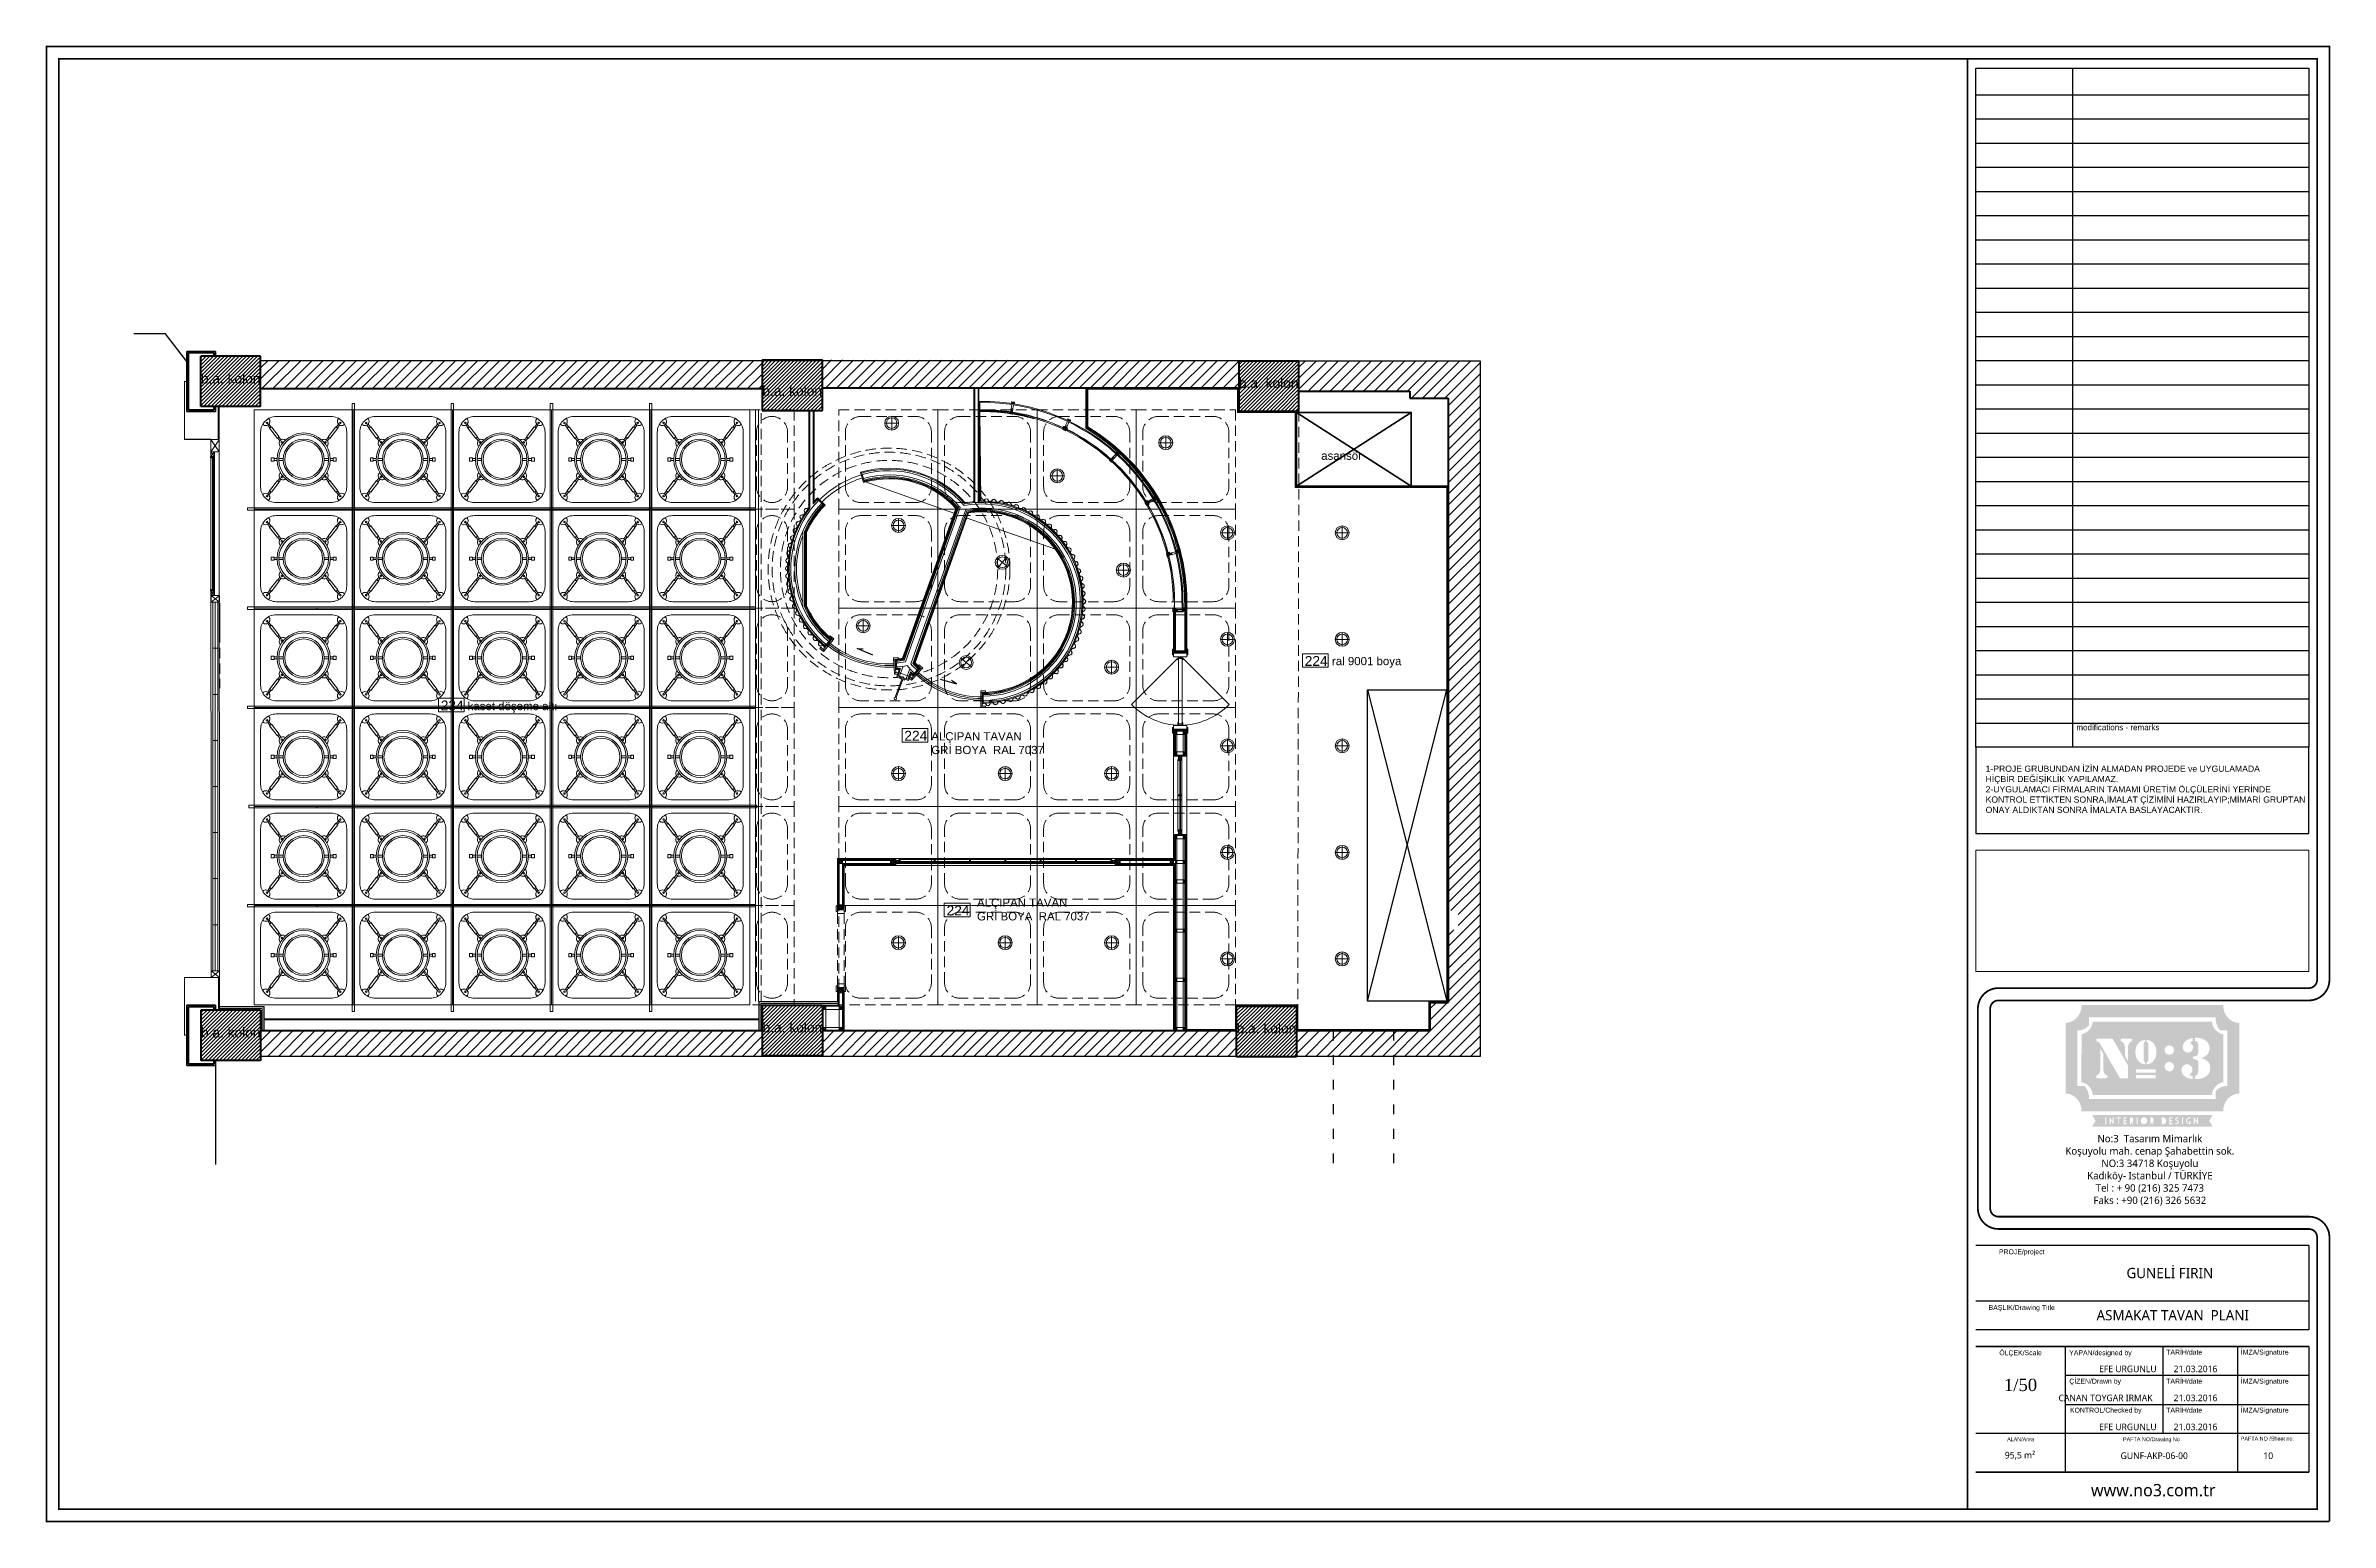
# Model space of a CAD drawing. Header units: millimetres. Extents: x 54215 to 67697, y 23496 to 56611.
# Drawn here: x 60161 to 62949, y 48332 to 50134 of the extents above; entities that cross this region are included whole.
import ezdxf
from ezdxf.enums import TextEntityAlignment as Align

# ---------------------------------------------------------------- set-up
doc = ezdxf.new("R2010")
doc.units = ezdxf.units.MM
doc.linetypes.add('ACAD_ISO03W100', pattern=[30, 12, -18])
doc.linetypes.add('DASHED', pattern=[19.05, 12.7, -6.35])
for name, color, linetype, lineweight in [('- 0.09', 9, 'Continuous', 9), ('- 0.30', 6, 'Continuous', 30), ('- 0.35', 3, 'Continuous', 35), ('- 0.50', 30, 'Continuous', 50), ('no3_ahsap gorunus on ince', 32, 'Continuous', 13), ('no3_cam gorunus on', 142, 'Continuous', 15), ('no3_cam kesit arka', 141, 'Continuous', 18), ('no3_duvar kaplama', 8, 'Continuous', 0), ('no3_duvar mevcut', 4, 'Continuous', 35), ('no3_duvar ytong', 101, 'Continuous', 0), ('no3_kutu profil gorunus', 8, 'Continuous', 0), ('no3_kutuprofil kesit', 74, 'Continuous', 18), ('no3_led doseme', 50, 'FENCELINE1', 0), ('no3_mermer gorunus arka', 41, 'Continuous', 13), ('no3_tavan alçıpan gorunus', 12, 'Continuous', 9), ('no3_tavan aydınlatma', 50, 'Continuous', 13), ('no3_tefriş arka ince', 65, 'Continuous', 13), ('no3_tefriş arka kalın', 77, 'Continuous', 15), ('no3_yazı doseme', 152, 'Continuous', 0), ('no3_yazı duvar', 152, 'Continuous', 0), ('t_tarama', 251, 'Continuous', 20), ('t_tefris ince', 34, 'Continuous', 15), ('t_yazı', 154, 'Continuous', 25)]:
    doc.layers.add(name, color=color, linetype=linetype, lineweight=lineweight)
doc.layers.add('0 rölöve', color=7, linetype='Continuous', true_color=0xf1380e)
doc.layers.add('Layer 1', color=7, linetype='Continuous')
for name, color, linetype, lineweight, true_color in [('no3_ahsap kesit on', 7, 'Continuous', 20, 0xfca103), ('no3_alçıpan kesit', 7, 'Continuous', 20, 0xf5003d), ('no3_doğrama kesit', 7, 'Continuous', 18, 0x35355a), ('no3_sıva', 7, 'Continuous', 0, 0x414b26), ('no3_tefriş ön ince', 7, 'Continuous', 18, 0x8c1aff)]:
    doc.layers.add(name, color=color, linetype=linetype, lineweight=lineweight, true_color=true_color)
doc.styles.add('ARIALT', font='arial.ttf', dxfattribs={"height": 10})
doc.styles.add('AT-ARIAL', font='arial.ttf')
doc.styles.get("Standard").update_dxf_attribs({"font": 'arial.ttf'})
doc.linetypes.add('FENCELINE1', pattern='A,0.25,-0.1,[133,ltypeshp.shx,S=0.1,R=0,X=-0.1,Y=0],-0.1,1', length=1.45)

msp = doc.modelspace()

# ---------------------------------------------------------------- texts
at = {"color": 250, "insert": (62528.311, 49226.668), "char_height": 7.52595, "width": 517.45576, "attachment_point": 4}
msp.add_mtext('1-PROJE GRUBUNDAN İZİN ALMADAN PROJEDE ve UYGULAMADA\\PHİÇBİR DEĞİŞİKLİK YAPILAMAZ.\\P2-UYGULAMACI FİRMALARIN TAMAMI ÜRETİM ÖLÇÜLERİNİ YERİNDE \\PKONTROL ETTİKTEN SONRA,İMALAT ÇİZİMİNİ HAZIRLAYIP;MİMARİ GRUPTAN\\PONAY ALDIKTAN SONRA İMALATA BASLAYACAKTIR.', dxfattribs=at)
at = {"color": 7}
for s, insert, char_height, width, attachment_point in [('{\\fLucida Sans Unicode|b0|i0|c162|p34;No:3  Tasarım Mimarlık\\PKoşuyolu mah. cenap Şahabettin sok.\\PNO:3 34718 Koşuyolu\\PKadıköy- Istanbul / TÜRKİYE\\PTel : + 90 (216) 325 7473\\PFaks : +90 (216) 326 5632}', (62728.749, 48761.757), 9.03114, 233.90379, 5), ('{\\fLucida Sans Unicode|b0|i0|c162|p34;GUNELİ FIRIN}', (62753.161, 48636.26), 12.54325, 279.45279, 5), ('{\\fLucida Sans Unicode|b0|i0|c162|p34;ASMAKAT TAVAN  PLANI}', (62756.728, 48584.778), 12.54325, 307.0384, 5), ('{\\fLucida Sans Unicode|b0|i0|c162|p34;EFE URGUNLU}', (62666.759, 48519.279), 8.02768, 307.0384, 4), ('{\\fLucida Sans Unicode|b0|i0|c162|p34;21.03.2016}', (62757.75, 48519.279), 8.02768, 307.0384, 4), ('{\\fGeorgia|b0|i0|c162|p18;1/50\\P}', (62570.946, 48499.724), 15.0519, 307.0384, 5), ('{\\fLucida Sans Unicode|b0|i0|c162|p34;CANAN TOYGAR IRMAK}', (62617.33, 48483.886), 8.02768, 307.0384, 4), ('{\\fLucida Sans Unicode|b0|i0|c162|p34;21.03.2016}', (62757.75, 48483.886), 8.02768, 307.0384, 4), ('{\\fLucida Sans Unicode|b0|i0|c162|p34;EFE URGUNLU}', (62666.759, 48448.494), 8.02768, 307.0384, 4), ('{\\fLucida Sans Unicode|b0|i0|c162|p34;21.03.2016}', (62757.75, 48448.494), 8.02768, 307.0384, 4), ('{\\fLucida Sans Unicode|b0|i0|c162|p34;95,5 m²}', (62551.744, 48413.333), 8.02768, 307.0384, 4), ('{\\fLucida Sans Unicode|b0|i0|c162|p34;GUNF-AKP-06-00}', (62693.001, 48413.333), 8.02768, 307.0384, 4), ('{\\fLucida Sans Unicode|b0|i0|c162|p34;10}', (62867.244, 48413.333), 8.02768, 307.0384, 4), ('{\\fLucida Sans Unicode|b0|i0|c162|p34;www.no3.com.tr}', (62732.847, 48371.219), 15.0519, 233.90379, 5)]:
    msp.add_mtext(s, dxfattribs=dict(at, insert=insert, char_height=char_height, width=width, attachment_point=attachment_point))
at = {"layer": 'no3_yazı doseme', "char_height": 12, "width": 504.19368, "attachment_point": 1}
for s, insert in [('224', (61697.441, 49389.379)), ('234', (60643.14, 49335.013)), ('224', (61208.856, 49298.112)), ('224', (61260.357, 49084.843))]:
    msp.add_mtext(s, dxfattribs=dict(at, insert=insert))
at = {"layer": 'no3_yazı duvar', "char_height": 10, "width": 143.81258, "attachment_point": 1}
for s, insert in [('ral 9001 boya', (61730.693, 49388.198)), ('kaset döşeme altı ', (60675.984, 49333.283)), ('ALÇIPAN TAVAN \\PGRİ BOYA  RAL 7037', (61241.7, 49296.382)), ('ALÇIPAN TAVAN \\PGRİ BOYA  RAL 7037', (61297.546, 49093.362))]:
    msp.add_mtext(s, dxfattribs=dict(at, insert=insert))
at = {"layer": 't_yazı', "linetype": 'Continuous', "style": 'ARIALT'}
for s, height, p in [('ALAN/Area', 4.719, (62570.946, 48433.499)), ('PAFTA NO/Drawing No', 4.71898, (62730.59, 48433.499))]:
    msp.add_text(s, height=height, dxfattribs=at).set_placement(p, align=Align.MIDDLE_CENTER)
at = {"layer": 't_yazı', "color": 252, "insert": (62639.019, 49305.838), "char_height": 7.02422, "width": 149.98671, "attachment_point": 1, "style": 'AT-ARIAL'}
msp.add_mtext('modifications - remarks', dxfattribs=at)
at = {"layer": 't_yazı', "style": 'ARIALT'}
for s, insert, char_height, width, attachment_point in [('PROJE/project', (62572.383, 48665.299), 6.02076, 111.9856, 2), ('BAŞLIK/Drawing Title', (62572.383, 48597.278), 6.02076, 111.9856, 2), ('ÖLÇEK/Scale', (62570.946, 48542.036), 6.02076, 40.67138, 2), ('YAPAN/designed by', (62668.434, 48542.036), 6.02076, 111.9856, 2), ('TARİH/date', (62748.711, 48542.798), 6.0208, 45.79917, 1), ('İMZA/Signature', (62839.702, 48542.798), 6.02076, 45.79917, 1), ('ÇİZEN/Drawn by', (62661.992, 48507.406), 6.02076, 111.9856, 2), ('TARİH/date', (62748.711, 48507.406), 6.0208, 45.79917, 1), ('İMZA/Signature', (62839.702, 48507.406), 6.02076, 45.79917, 1), ('KONTROL/Checked by', (62631.253, 48472.014), 6.02076, 100.6056, 1), ('TARİH/date', (62748.711, 48472.014), 6.0208, 45.79917, 1), ('İMZA/Signature', (62839.702, 48472.014), 6.02076, 45.79917, 1)]:
    msp.add_mtext(s, dxfattribs=dict(at, insert=insert, char_height=char_height, width=width, attachment_point=attachment_point))
at = {"layer": 't_yazı', "linetype": 'Continuous', "insert": (62839.702, 48436.621), "char_height": 4.71898, "width": 113.029, "attachment_point": 1, "style": 'ARIALT'}
msp.add_mtext('PAFTA NO /Sheet no:', dxfattribs=at)

# ---------------------------------------------------------------- blocks, each defined once
blk = doc.blocks.new('asma kat tavan blogu')
at = {"layer": '- 0.09'}
h = blk.add_hatch(dxfattribs=at)
h.set_pattern_fill('ANSI31', color=256)
h.set_pattern_definition([(45, (61649.389, 19257.8254), (-2.245064, 2.245064), [])])
h.paths.add_polyline_path([(62945, 20927.8), (62872, 20927.8), (62872, 20866.3), (62945, 20866.3)])
h.paths.add_polyline_path([(63630.5, 20923.3), (63557, 20923.3), (63557, 20861.8), (63630.5, 20861.8)])
h.paths.add_polyline_path([(64212, 20922.3), (64138.5, 20922.3), (64138.5, 20860.8), (64212, 20860.8)])
h.paths.add_polyline_path([(64209, 20134.8), (64136, 20134.8), (64136, 20073.3), (64209, 20073.3)])
h.paths.add_polyline_path([(63630.5, 20135.8), (63557.5, 20135.8), (63557.5, 20074.3), (63630.5, 20074.3)])
h.paths.add_polyline_path([(62945, 20129.8), (62872, 20129.8), (62872, 20068.3), (62945, 20068.3)])
h = blk.add_hatch(dxfattribs=at)
h.set_pattern_fill('ANSI31', color=256, scale=3)
h.set_pattern_definition([(45, (61649.389, 19257.825), (-6.735192, 6.735192), [])])
h.paths.add_polyline_path([(64394, 20251.2), (64394, 20227.9), (64406.2, 20227.9), (64406.2, 20251.2)])
h.paths.add_polyline_path([(64138.5, 20922.3), (63630.5, 20923.3), (63630.5, 20889.3), (64138.5, 20889.3)])
h.paths.add_polyline_path([(62945, 20073.3), (64136, 20073.3), (64136, 20104.8), (63630.5, 20104.8), (63630.5, 20074.3), (63557.5, 20074.3), (63557.5, 20104.8), (62945, 20104.8)])
h.paths.add_polyline_path([(63557, 20922.3), (62945, 20922.3), (62945, 20888.3), (63557, 20888.3)])
h.paths.add_polyline_path([(64209, 20073.3), (64433, 20073.3), (64433, 20922.3), (64212, 20922.3), (64212, 20885.3), (64347.5, 20885.3), (64347.5, 20876.8), (64394, 20876.8), (64394, 20139.3), (64372.1, 20139.3), (64372.1, 20104.8), (64209, 20104.8)])
at = {"layer": '- 0.30', "linetype": 'ACAD_ISO03W100'}
blk.add_lwpolyline([(64254, 19942.9), (64254, 20104.8), (64327.3, 20104.8), (64327.3, 19942.9)], dxfattribs=at)
at = {"layer": '- 0.35'}
for p, q in [((62890, 20933.8), (62855, 20933.8)), ((62855, 20933.8), (62855, 20860.3)), ((62888, 20931.8), (62857, 20931.8)), ((62857, 20931.8), (62857, 20862.3)), ((62888, 20931.8), (62888, 20927.8)), ((62890, 20933.8), (62890, 20927.8)), ((62890, 20860.3), (62855, 20860.3)), ((62888, 20862.3), (62857, 20862.3)), ((62888, 20866.3), (62888, 20862.3)), ((62890, 20866.3), (62890, 20860.3)), ((62890, 20135.8), (62855, 20135.8)), ((62855, 20135.8), (62855, 20062.3)), ((62888, 20133.8), (62857, 20133.8)), ((62857, 20133.8), (62857, 20064.3)), ((62888, 20133.8), (62888, 20129.8)), ((62890, 20135.8), (62890, 20129.8)), ((62890, 20062.3), (62855, 20062.3)), ((62888, 20064.3), (62857, 20064.3))]:
    blk.add_line(p, q, dxfattribs=at)
at = {"layer": '- 0.35', "color": 2}
for p, q in [((62888, 20064.3), (62888, 20068.3)), ((62890, 20062.3), (62890, 20068.3))]:
    blk.add_line(p, q, dxfattribs=at)
at = {"layer": '- 0.50'}
for p, q in [((62945, 20927.8), (62872, 20927.8)), ((62872, 20866.3), (62872, 20927.8)), ((62945, 20866.3), (62945, 20927.8)), ((63557, 20923.3), (63557, 20861.8)), ((63557, 20923.3), (63630.5, 20923.3)), ((63630.5, 20861.8), (63630.5, 20923.3)), ((64138.5, 20922.3), (64138.5, 20860.8)), ((64138.5, 20922.3), (64212, 20922.3)), ((64212, 20860.8), (64212, 20922.3)), ((62945, 20888.3), (63557, 20888.3)), ((63630.5, 20889.3), (64138.5, 20889.3)), ((64212, 20885.3), (64347.5, 20885.3)), ((64347.5, 20885.3), (64347.5, 20876.8)), ((62945, 20866.3), (62872, 20866.3)), ((63557, 20861.8), (63630.5, 20861.8)), ((64138.5, 20860.8), (64212, 20860.8)), ((64347.5, 20876.8), (64394, 20876.8)), ((64394, 20876.8), (64394, 20139.3)), ((62872, 20129.8), (62872, 20068.3)), ((62945, 20129.8), (62872, 20129.8)), ((62945, 20129.8), (62945, 20068.3)), ((63557.5, 20074.3), (63557.5, 20135.8)), ((63557.5, 20135.8), (63630.5, 20135.8)), ((63630.5, 20135.8), (63630.5, 20074.3)), ((64136, 20073.3), (64136, 20134.8)), ((64136, 20134.8), (64209, 20134.8)), ((64209, 20134.8), (64209, 20073.3)), ((64372.1, 20104.8), (64372.1, 20139.3)), ((64372.1, 20139.3), (64394, 20139.3)), ((62945, 20104.8), (63557.5, 20104.8)), ((63630.5, 20104.8), (64136, 20104.8)), ((64209, 20104.8), (64372.1, 20104.8)), ((63557.5, 20074.3), (63630.5, 20074.3)), ((64136, 20073.3), (64209, 20073.3)), ((62945, 20068.3), (62872, 20068.3))]:
    blk.add_line(p, q, dxfattribs=at)
for p, q in [((63822.6, 20751), (63822.6, 20871.6)), ((62888.7, 20643.2), (62888.7, 20803.8)), ((63719.8, 20314.8), (63719.8, 20306.4)), ((63987.8, 20314.8), (63987.8, 20306.4)), ((64058.8, 20104.8), (63657.2, 20104.8))]:
    blk.add_line(p, q)
at = {"color": 1}
for p, q in [((64075.3, 20566.6), (64059, 20566.6)), ((64075.3, 20471.4), (64059, 20471.4))]:
    blk.add_line(p, q, dxfattribs=at)
at = {"layer": '0 rölöve'}
for p, q in [((64138.5, 20922.3), (62945, 20922.3)), ((63692.1, 20562.9), (63672.9, 20571)), ((63672.9, 20571), (63680.3, 20570.6)), ((63774.3, 20533.7), (63794.2, 20527.9)), ((63794.2, 20527.9), (63788.2, 20532.2)), ((62890, 20062.3), (62890, 19941.5))]:
    blk.add_line(p, q, dxfattribs=at)
for points in [[(62855, 20921.5), (62828.7, 20955.3), (62790.4, 20955.3)], [(64212, 20922.3), (64433, 20922.3), (64433, 20073.3), (62945, 20073.3)]]:
    blk.add_lwpolyline(points, dxfattribs=at)
at = {"layer": 'no3_ahsap gorunus on ince'}
blk.add_line((63522, 20104.8), (62945.9, 20104.8), dxfattribs=at)
for points in [[(63647.3, 20250.1), (63648.8, 20250.1), (63648.8, 20257.1), (63647.3, 20257.1)], [(63648.8, 20252.3), (63657.2, 20252.3), (63657.2, 20247.8), (63648.8, 20247.8)], [(63658.7, 20250.1), (63657.2, 20250.1), (63657.2, 20257.1), (63658.7, 20257.1)], [(63647.3, 20159.6), (63648.8, 20159.6), (63648.8, 20152.6), (63647.3, 20152.6)], [(63648.8, 20157.3), (63657.2, 20157.3), (63657.2, 20161.8), (63648.8, 20161.8)], [(63658.7, 20159.6), (63657.2, 20159.6), (63657.2, 20152.6), (63658.7, 20152.6)]]:
    blk.add_lwpolyline(points, close=True, dxfattribs=at)
for centre, radius, start, end in [((63711.8, 20668.1), 119.7, 106.4058, 135), ((63711.8, 20668.1), 115.7, 106.4058, 135), ((63711.8, 20668.1), 119.7, 230.7587, 272.9005), ((63711.8, 20668.1), 117.7, 230.7587, 272.8859), ((63711.8, 20668.1), 115.7, 230.7587, 272.8707), ((63825.4, 20627.7), 119.7, 227.9209, 270.0627), ((63825.4, 20627.7), 117.7, 227.9356, 270.0627), ((63825.4, 20627.7), 115.7, 227.9507, 270.0627)]:
    blk.add_arc(centre, radius, start, end, dxfattribs=at)
at = {"layer": 'no3_ahsap kesit on'}
for p, q in [((63637.2, 20573.9), (63635.8, 20575)), ((63640.3, 20577.8), (63638.9, 20578.9)), ((63631.6, 20569.9), (63633, 20568.8)), ((63720.1, 20541.6), (63718.3, 20541.5)), ((63739.1, 20534.9), (63740.4, 20533.7)), ((63823.7, 20512.5), (63825.5, 20512.5)), ((63823.7, 20507.5), (63825.5, 20507.5)), ((63825.5, 20500.9), (63823.7, 20500.9))]:
    blk.add_line(p, q, dxfattribs=at)
for points in [[(63642.1, 20582.7), (63631.6, 20569.9)], [(63643.5, 20581.6), (63633, 20568.8)], [(63717.2, 20558), (63718.3, 20541.5)], [(63719, 20558.1), (63720.1, 20541.6)], [(63750.3, 20547), (63739.1, 20534.9)], [(63722.2, 20540), (63718.4, 20539.7), (63718.3, 20541.5), (63722.9, 20541.8)], [(63736.4, 20534.9), (63739.1, 20532.3), (63740.4, 20533.7), (63737, 20536.8)], [(63751.6, 20545.8), (63740.4, 20533.7)], [(63823.7, 20517.5), (63823.7, 20500.9)], [(63825.5, 20517.5), (63825.5, 20500.9)], [(62894.7, 20133.8), (62949, 20133.8), (62949, 20104.8)], [(62894.7, 20131.8), (62947, 20131.8), (62947, 20104.8)], [(63553.5, 20104.8), (63553.5, 20139.8), (63649.8, 20139.8)], [(63555.5, 20104.8), (63555.5, 20137.8), (63649.8, 20137.8)]]:
    blk.add_lwpolyline(points, dxfattribs=at)
for points in [[(63644.6, 20583), (63643.5, 20581.6), (63638.8, 20585.4), (63640, 20586.8)], [(63631.9, 20567.4), (63633, 20568.8), (63628.4, 20572.6), (63627.2, 20571.2)], [(63717.1, 20559.8), (63717.2, 20558), (63723.2, 20558.4), (63723.1, 20560.2)], [(63752.9, 20547.1), (63751.6, 20545.8), (63747.2, 20549.8), (63748.5, 20551.2)], [(63823.7, 20519.3), (63823.7, 20517.5), (63829.7, 20517.5), (63829.7, 20519.3)], [(63823.7, 20499.1), (63823.7, 20500.9), (63829.7, 20500.9), (63829.7, 20499.1)]]:
    blk.add_lwpolyline(points, close=True, dxfattribs=at)
at = {"layer": 'no3_alçıpan kesit', "lineweight": 13}
for p, q in [((63815.2, 20749.2), (63815.2, 20889.3)), ((63816.4, 20749.3), (63816.4, 20889.3)), ((63820.4, 20749.5), (63820.4, 20889.3)), ((63821.6, 20749.5), (63821.6, 20889.3)), ((63614.1, 20861.8), (63614.1, 20741)), ((63614.1, 20741), (63614.1, 20861.8)), ((63615.3, 20742.6), (63615.3, 20861.8)), ((63619.3, 20747.5), (63619.3, 20861.8)), ((63620.5, 20748.9), (63620.5, 20861.8)), ((63680.7, 20773.8), (63677, 20786.2)), ((63681.8, 20774.2), (63678.2, 20786.6)), ((63623.9, 20754.3), (63633, 20745.2)), ((63624.7, 20755.2), (63633.9, 20746)), ((63729.4, 20557.8), (63795.2, 20742.5)), ((63730.3, 20556.7), (63796.5, 20742.8)), ((63740.7, 20553), (63806.9, 20739.1)), ((63742.1, 20553.3), (63807.8, 20738)), ((63608.5, 20713.7), (63608.5, 20622.5)), ((63609.7, 20713.4), (63609.7, 20622.8)), ((63640.2, 20582.3), (63633, 20573.5)), ((63641.1, 20581.6), (63633.9, 20572.8)), ((63719.5, 20556.6), (63720.3, 20545.3)), ((63720.7, 20556.7), (63721.5, 20545.4)), ((63722.8, 20537.9), (63726, 20547)), ((63748.2, 20546.9), (63740.4, 20538.6)), ((63721.2, 20537.1), (63724.2, 20545.6)), ((63721.2, 20537.1), (63735.4, 20532.1)), ((63721.6, 20538.3), (63735.8, 20533.2)), ((63734.6, 20533.6), (63737.9, 20542.8)), ((63735.4, 20532.1), (63738.4, 20540.6)), ((63749, 20546.1), (63741.3, 20537.8)), ((63825.5, 20516), (63825.5, 20504.6)), ((63826.7, 20516), (63826.7, 20504.6))]:
    blk.add_line(p, q, dxfattribs=at)
at = {"layer": 'no3_alçıpan kesit'}
for p, q in [((63951.8, 20840), (63951.8, 20889.3)), ((63953, 20840.7), (63953, 20889.3)), ((62893.1, 20826.3), (62893.1, 20866.3)), ((62894.3, 20826.3), (62894.3, 20866.3)), ((64058.7, 20615.7), (64070.6, 20615.7)), ((64059, 20566.9), (64059, 20615.7)), ((64060, 20616.9), (64069.3, 20616.9)), ((64060, 20566.9), (64060, 20615.7)), ((64061.2, 20566.9), (64061.2, 20615.7)), ((64069.4, 20626.5), (64069.4, 20615.7)), ((64070.6, 20626.5), (64070.6, 20615.7)), ((64072.6, 20627.7), (64072.6, 20566.9)), ((64073.8, 20627.7), (64073.8, 20566.9)), ((64073.8, 20568.1), (64060, 20568.1)), ((64073.8, 20566.9), (64060, 20566.9)), ((64060, 20471.4), (64073.8, 20471.4)), ((64060, 20470.2), (64073.8, 20470.2)), ((64060, 20441), (64073.8, 20441)), ((64060, 20439.8), (64073.8, 20439.8)), ((64060, 20344.2), (64073.8, 20344.2)), ((64060, 20343), (64073.8, 20343)), ((64060, 20308.6), (64061.2, 20308.6)), ((64060, 20307.4), (64060, 20104.8)), ((64061.2, 20308.6), (64061.2, 20104.8)), ((62893.5, 20169.8), (62893.5, 20129.8)), ((62894.7, 20169.8), (62894.7, 20129.8)), ((63630.5, 20135.8), (63651, 20135.8)), ((63630.5, 20134.6), (63651, 20134.6))]:
    blk.add_line(p, q, dxfattribs=at)
for points in [[(64060, 20439.8), (64060, 20471.4)], [(64061.2, 20439.8), (64061.2, 20471.4)], [(64072.6, 20439.8), (64072.6, 20471.4)], [(64073.8, 20439.8), (64073.8, 20471.4)], [(64060, 20312.6), (64060, 20344.2)], [(64061.2, 20312.6), (64061.2, 20344.2)], [(64072.6, 20104.8), (64072.6, 20344.2)], [(64073.8, 20104.8), (64073.8, 20344.2)], [(64060, 20313.8), (63988.8, 20313.8), (63988.8, 20307.4), (64060, 20307.4)], [(64061.2, 20312.6), (63990, 20312.6), (63990, 20308.6), (64060, 20308.6)], [(64060, 20104.8), (64060, 20308.6)], [(64060, 20104.8), (64060, 20308.6)], [(63649.8, 20135.8), (63649.8, 20156.3), (63656.2, 20156.3), (63656.2, 20104.8)], [(63651, 20134.6), (63651, 20155.1), (63655, 20155.1), (63655, 20104.8)], [(62949.4, 20119.1), (63553.1, 20119.1)], [(62949.4, 20117.9), (63553.1, 20117.9)]]:
    blk.add_lwpolyline(points, dxfattribs=at)
for points in [[(63718.8, 20307.4), (63718.8, 20313.8), (63649.8, 20313.8), (63649.8, 20253.3), (63656.2, 20253.3), (63656.2, 20307.4)], [(63717.6, 20308.6), (63717.6, 20312.6), (63651, 20312.6), (63651, 20254.5), (63655, 20254.5), (63655, 20308.6)]]:
    blk.add_lwpolyline(points, close=True, dxfattribs=at)
for radius, start, end in [(245.1, 359.7207, 90.7004), (243.9, 359.7193, 90.7004), (248.3, 0, 59.4002), (247.1, 0, 59.2356)]:
    blk.add_arc((63825.4, 20627.7), radius, start, end, dxfattribs=at)
at = {"layer": 'no3_alçıpan kesit', "lineweight": 13}
for centre, radius, start, end in [((63711.8, 20668.1), 123.1, 41.0884, 106.4058), ((63711.8, 20668.1), 121.9, 40.7712, 105.8419), ((63711.8, 20668.1), 112.9, 41.3818, 105.7969), ((63711.8, 20668.1), 111.7, 41.7435, 105.7904), ((63711.8, 20668.1), 123.1, 142.5152, 230.7587), ((63711.8, 20668.1), 121.9, 142.3242, 230.1948), ((63711.8, 20668.1), 112.9, 135, 156.1979), ((63711.8, 20668.1), 111.7, 135, 156.0685), ((63711.8, 20668.1), 121.9, 135, 139.3474), ((63711.8, 20668.1), 123.1, 135, 137.8622), ((63825.4, 20627.7), 121.9, 94.2609, 100.0502), ((63825.4, 20627.7), 123.1, 94.2193, 99.733), ((63825.4, 20627.7), 123.1, 270.0627, 92.3547), ((63825.4, 20627.7), 121.9, 270.6267, 92.3779), ((63825.4, 20627.7), 112.9, 270.6716, 99.4396), ((63825.4, 20627.7), 111.7, 270.0627, 99.078), ((63711.8, 20668.1), 112.9, 203.8021, 230.1498), ((63711.8, 20668.1), 111.7, 203.9315, 230.7587), ((63711.8, 20668.1), 111.7, 273.9407, 279.078), ((63711.8, 20668.1), 112.9, 274.5496, 279.4396), ((63711.8, 20668.1), 121.9, 274.5046, 276.6978), ((63825.4, 20627.7), 112.9, 221.3818, 226.2718), ((63825.4, 20627.7), 111.7, 221.7435, 226.8807), ((63711.8, 20668.1), 123.1, 273.9407, 275.8025), ((63825.4, 20627.7), 121.9, 224.1236, 226.2377), ((63825.4, 20627.7), 123.1, 225.0189, 226.8807)]:
    blk.add_arc(centre, radius, start, end, dxfattribs=at)
at = {"layer": 'no3_cam gorunus on'}
for p, q in [((62886.2, 20805.3), (62886.2, 20641.7)), ((62886.7, 20805.3), (62886.7, 20641.7)), ((62887.2, 20805.3), (62887.2, 20641.7))]:
    blk.add_line(p, q, dxfattribs=at)
at = {"layer": 'no3_cam kesit arka'}
for p, q in [((63925.7, 20840.2), (63925.5, 20839.9)), ((63927.6, 20839.2), (63927.5, 20839)), ((64026.2, 20749.7), (64025.9, 20749.5)), ((64026.2, 20749.7), (64025.9, 20749.5)), ((64027.3, 20747.8), (64027.1, 20747.7)), ((64027.3, 20747.8), (64027.1, 20747.7)), ((64027.3, 20747.8), (64027.1, 20747.7)), ((64052.5, 20686.8), (64052.8, 20686.9)), ((64060.3, 20619), (64060, 20619)), ((64060.3, 20619), (64060, 20619)), ((64060.3, 20619), (64060, 20619)), ((64066.6, 20348.2), (64066.6, 20435.8)), ((64067.1, 20348.2), (64067.1, 20435.8)), ((64067.6, 20348.2), (64067.6, 20435.8)), ((63723.8, 20311.1), (63983.8, 20311.1)), ((63723.8, 20310.6), (63983.8, 20310.6)), ((63723.8, 20310.1), (63983.8, 20310.1))]:
    blk.add_line(p, q, dxfattribs=at)
for radius, start, end in [(234.9, 64.7451, 90.7008), (234.6, 64.7451, 90.7008), (234.6, 31.2883, 64.21), (234.9, 31.2883, 64.21), (234.6, 358.0592, 30.7532), (234.9, 357.8897, 30.7532)]:
    blk.add_arc((63825.4, 20627.7), radius, start, end, dxfattribs=at)
at = {"layer": 'no3_doğrama kesit'}
for p, q in [((62886.7, 20627.7), (62886.7, 20177.8)), ((62889.7, 20627.7), (62889.7, 20177.8)), ((62892.7, 20627.7), (62892.7, 20177.8)), ((62886.7, 20571.4), (62892.7, 20571.4)), ((62886.7, 20515.2), (62892.7, 20515.2)), ((62886.7, 20459), (62892.7, 20459)), ((62886.7, 20402.7), (62892.7, 20402.7)), ((62886.7, 20346.5), (62892.7, 20346.5)), ((62886.7, 20290.3), (62892.7, 20290.3)), ((62886.7, 20234), (62892.7, 20234))]:
    blk.add_line(p, q, dxfattribs=at)
for p in [(62889.7, 20571.4), (62889.7, 20515.2), (62889.7, 20459), (62889.7, 20402.7), (62889.7, 20346.5), (62889.7, 20290.3), (62889.7, 20234)]:
    blk.add_point(p, dxfattribs=at)
at = {"layer": 'no3_duvar kaplama'}
for p, q in [((63611.5, 20742.1), (63611.3, 20742.1)), ((63614.1, 20746), (63614.2, 20745.8)), ((63614.3, 20748.7), (63614.2, 20748.8)), ((63614.2, 20746), (63614.3, 20745.8)), ((63823.2, 20752.6), (63823.3, 20752.4)), ((63823.3, 20752.6), (63823.4, 20752.4)), ((63827.9, 20752.2), (63828, 20752.4)), ((63828, 20752.2), (63828.1, 20752.4)), ((63832.8, 20752), (63832.7, 20752.2)), ((63832.9, 20752), (63832.8, 20752.2)), ((63837.4, 20751.8), (63837.5, 20752)), ((63837.5, 20751.8), (63837.6, 20752)), ((63842.2, 20751.2), (63842.1, 20751.4)), ((63842.3, 20751.2), (63842.2, 20751.4)), ((63846.8, 20750.7), (63846.9, 20750.8)), ((63846.9, 20750.6), (63847, 20750.7)), ((63851.5, 20749.6), (63851.5, 20749.8)), ((63851.7, 20749.6), (63851.6, 20749.8)), ((63856.1, 20748.6), (63856.2, 20748.8)), ((63856.2, 20748.5), (63856.3, 20748.7)), ((63860.7, 20747.2), (63860.7, 20747.4)), ((63860.9, 20747.2), (63860.8, 20747.4)), ((63865.2, 20745.9), (63865.4, 20746.1)), ((63865.3, 20745.9), (63865.5, 20746)), ((63869.7, 20744.2), (63869.7, 20744.4)), ((63869.9, 20744.2), (63869.9, 20744.4)), ((63874.1, 20742.6), (63874.3, 20742.7)), ((63874.2, 20742.5), (63874.4, 20742.6)), ((63597.2, 20717.5), (63597, 20717.5)), ((63597.2, 20717.4), (63597, 20717.4)), ((63599.2, 20721.6), (63599, 20721.8)), ((63599.3, 20721.7), (63599.1, 20721.9)), ((63601.3, 20726.1), (63601.1, 20726.1)), ((63601.3, 20726), (63601.1, 20726)), ((63603.6, 20730.1), (63603.5, 20730.2)), ((63603.7, 20730.1), (63603.6, 20730.3)), ((63606, 20734.2), (63605.8, 20734.2)), ((63606.1, 20734.3), (63605.9, 20734.3)), ((63608.7, 20738), (63608.6, 20738.2)), ((63608.8, 20738.1), (63608.7, 20738.2)), ((63611.5, 20741.9), (63611.3, 20742)), ((63878.5, 20740.5), (63878.5, 20740.7)), ((63878.6, 20740.5), (63878.6, 20740.7)), ((63882.7, 20738.5), (63882.9, 20738.7)), ((63882.8, 20738.4), (63883, 20738.6)), ((63886.9, 20736.1), (63886.9, 20736.3)), ((63887, 20736.1), (63887.1, 20736.3)), ((63891, 20733.9), (63891.2, 20734)), ((63891.1, 20733.8), (63891.3, 20733.9)), ((63895, 20731.1), (63895, 20731.3)), ((63895.1, 20731.1), (63895.1, 20731.3)), ((63898.8, 20728.5), (63899, 20728.5)), ((63898.9, 20728.3), (63899.1, 20728.4)), ((63902.6, 20725.4), (63902.6, 20725.6)), ((63902.7, 20725.4), (63902.8, 20725.6)), ((63906.3, 20722.6), (63906.5, 20722.7)), ((63906.4, 20722.5), (63906.6, 20722.6)), ((63909.2, 20722.3), (63909.3, 20722.4)), ((63909.3, 20722.2), (63909.4, 20722.3)), ((63909.8, 20719.3), (63909.9, 20719.5)), ((63909.9, 20719.4), (63909.9, 20719.6)), ((63909.9, 20719.3), (63910, 20719.5)), ((63910, 20719.4), (63910, 20719.6)), ((63913.2, 20716.2), (63913.4, 20716.2)), ((63913.2, 20716), (63913.4, 20716.1)), ((63913.3, 20716.2), (63913.5, 20716.3)), ((63913.3, 20716.1), (63913.5, 20716.2)), ((63916.2, 20715.7), (63916.3, 20715.8)), ((63916.3, 20715.6), (63916.4, 20715.7)), ((63589, 20690.3), (63588.8, 20690.2)), ((63589, 20690.2), (63588.8, 20690.1)), ((63590, 20694.7), (63589.8, 20694.9)), ((63590, 20694.8), (63589.9, 20695)), ((63591, 20699.6), (63590.8, 20699.5)), ((63591, 20699.4), (63590.8, 20699.4)), ((63592.3, 20703.9), (63592.2, 20704.1)), ((63592.4, 20704), (63592.3, 20704.1)), ((63593.8, 20708.7), (63593.6, 20708.6)), ((63593.8, 20708.5), (63593.6, 20708.5)), ((63595.4, 20712.9), (63595.3, 20713)), ((63595.5, 20713), (63595.4, 20713.1)), ((63916.6, 20712.8), (63916.7, 20712.9)), ((63916.7, 20712.7), (63916.8, 20712.9)), ((63919.6, 20709.2), (63919.8, 20709.3)), ((63919.7, 20709.1), (63919.9, 20709.2)), ((63922.7, 20705.5), (63922.8, 20705.7)), ((63922.8, 20705.5), (63922.9, 20705.6)), ((63925.6, 20701.8), (63925.8, 20701.9)), ((63925.6, 20701.7), (63925.8, 20701.8)), ((63928.5, 20698), (63928.6, 20698.2)), ((63928.6, 20697.9), (63928.7, 20698.1)), ((63931, 20694), (63931.2, 20694.1)), ((63931, 20693.9), (63931.2, 20693.9)), ((63933.5, 20689.9), (63933.6, 20690.1)), ((63933.6, 20689.8), (63933.7, 20690)), ((63585.7, 20659.4), (63585.5, 20659.4)), ((63585.7, 20659.3), (63585.6, 20659.2)), ((63587.2, 20671.4), (63587, 20671.3)), ((63587.2, 20671.3), (63587, 20671.2)), ((63587.2, 20666.4), (63587, 20666.5)), ((63587.2, 20661.9), (63587, 20661.8)), ((63587.2, 20666.5), (63587.1, 20666.6)), ((63587.3, 20661.8), (63587.1, 20661.7)), ((63587.4, 20675.9), (63587.2, 20676)), ((63587.4, 20676), (63587.3, 20676.1)), ((63587.6, 20680.9), (63587.4, 20680.8)), ((63587.7, 20680.8), (63587.5, 20680.7)), ((63588.3, 20685.4), (63588.1, 20685.5)), ((63588.3, 20685.5), (63588.2, 20685.6)), ((63935.8, 20685.8), (63936, 20685.8)), ((63935.8, 20685.7), (63936, 20685.7)), ((63938, 20681.5), (63938.1, 20681.7)), ((63938.1, 20681.4), (63938.2, 20681.6)), ((63939.8, 20677.2), (63940, 20677.2)), ((63939.8, 20677.1), (63940, 20677.1)), ((63941.7, 20672.8), (63941.8, 20672.9)), ((63941.8, 20672.7), (63941.9, 20672.8)), ((63943.3, 20668.4), (63943.5, 20668.4)), ((63943.3, 20668.3), (63943.5, 20668.2)), ((63944.8, 20663.8), (63944.9, 20663.9)), ((63944.9, 20663.7), (63945, 20663.8)), ((63946, 20659.3), (63946.2, 20659.3)), ((63946, 20659.2), (63946.2, 20659.1)), ((63587.5, 20657), (63587.3, 20657.1)), ((63587.6, 20657.1), (63587.4, 20657.2)), ((63588.2, 20652.5), (63588, 20652.4)), ((63588.2, 20652.4), (63588.1, 20652.3)), ((63588.8, 20647.6), (63588.6, 20647.7)), ((63588.9, 20647.7), (63588.7, 20647.8)), ((63589.7, 20643.1), (63589.5, 20643)), ((63589.7, 20643), (63589.6, 20642.9)), ((63590.6, 20638.4), (63590.4, 20638.4)), ((63590.6, 20638.3), (63590.4, 20638.3)), ((63591.9, 20633.9), (63591.7, 20633.8)), ((63591.9, 20633.8), (63591.8, 20633.7)), ((63947.2, 20654.6), (63947.4, 20654.7)), ((63947.3, 20654.5), (63947.5, 20654.6)), ((63948.1, 20650), (63948.3, 20650)), ((63948.1, 20649.9), (63948.3, 20649.8)), ((63948.9, 20645.3), (63949, 20645.4)), ((63948.9, 20645.2), (63949.1, 20645.3)), ((63949.3, 20640.6), (63949.5, 20640.6)), ((63949.3, 20640.5), (63949.5, 20640.5)), ((63949.7, 20635.8), (63949.8, 20635.9)), ((63949.7, 20635.7), (63949.9, 20635.8)), ((63950.3, 20631.1), (63950.1, 20631.2)), ((63950.3, 20631), (63950.1, 20631.1)), ((63593.2, 20629.1), (63593, 20629.2)), ((63593.2, 20629.3), (63593.1, 20629.3)), ((63594.8, 20624.9), (63594.7, 20624.7)), ((63594.9, 20624.8), (63594.8, 20624.6)), ((63596.5, 20620.3), (63596.3, 20620.4)), ((63596.5, 20620.2), (63596.3, 20620.2)), ((63598.5, 20616.1), (63598.3, 20615.9)), ((63598.5, 20616), (63598.4, 20615.9)), ((63600.5, 20611.7), (63600.3, 20611.7)), ((63600.5, 20611.6), (63600.3, 20611.6)), ((63602.8, 20607.6), (63602.6, 20607.5)), ((63602.9, 20607.6), (63602.7, 20607.4)), ((63605.2, 20603.4), (63605, 20603.4)), ((63605.2, 20603.3), (63605, 20603.3)), ((63947.7, 20602.8), (63947.9, 20602.7)), ((63947.7, 20602.7), (63947.8, 20602.6)), ((63948.4, 20607.4), (63948.6, 20607.5)), ((63948.4, 20607.3), (63948.6, 20607.4)), ((63949.1, 20612.1), (63949.3, 20612)), ((63949.2, 20612.2), (63949.4, 20612.1)), ((63949.5, 20616.8), (63949.6, 20616.9)), ((63949.5, 20616.7), (63949.7, 20616.8)), ((63949.8, 20621.6), (63950, 20621.4)), ((63949.9, 20621.7), (63950, 20621.6)), ((63950.3, 20626.4), (63950.1, 20626.3)), ((63950.4, 20626.3), (63950.2, 20626.2)), ((63951.9, 20628.8), (63952, 20628.9)), ((63951.9, 20628.6), (63952, 20628.5)), ((63607.7, 20599.5), (63607.6, 20599.3)), ((63607.8, 20599.4), (63607.7, 20599.3)), ((63610.4, 20595.5), (63610.2, 20595.4)), ((63610.4, 20595.3), (63610.2, 20595.3)), ((63613.2, 20591.8), (63613.1, 20591.6)), ((63613.3, 20591.7), (63613.2, 20591.5)), ((63616.2, 20588), (63616, 20588)), ((63616.2, 20587.9), (63616.1, 20587.9)), ((63619.4, 20584.6), (63619.3, 20584.4)), ((63619.5, 20584.6), (63619.4, 20584.4)), ((63622.7, 20581.1), (63622.5, 20581)), ((63622.7, 20581), (63622.5, 20580.9)), ((63625.8, 20577.5), (63625.9, 20577.7)), ((63625.9, 20577.4), (63626, 20577.6)), ((63938.8, 20575.7), (63938.9, 20575.5)), ((63938.9, 20575.8), (63939, 20575.6)), ((63940.6, 20580.1), (63940.8, 20580.1)), ((63940.6, 20580), (63940.8, 20580)), ((63942.4, 20584.5), (63942.6, 20584.3)), ((63942.5, 20584.5), (63942.7, 20584.4)), ((63943.9, 20589), (63944.1, 20589)), ((63943.9, 20588.9), (63944.1, 20588.9)), ((63945.4, 20593.6), (63945.6, 20593.5)), ((63945.4, 20593.5), (63945.5, 20593.4)), ((63946.5, 20598.1), (63946.7, 20598.2)), ((63946.5, 20598), (63946.7, 20598.1)), ((63626.4, 20574.8), (63626.3, 20574.7)), ((63626.4, 20574.8), (63626.4, 20574.7)), ((63629.1, 20574.5), (63629.3, 20574.6)), ((63629.2, 20574.4), (63629.3, 20574.5)), ((63921, 20547.8), (63921.2, 20547.7)), ((63921, 20547.7), (63921.1, 20547.6)), ((63924, 20551.4), (63924.1, 20551.2)), ((63924.1, 20551.5), (63924.2, 20551.3)), ((63926.8, 20555.3), (63927, 20555.2)), ((63926.8, 20555.1), (63927, 20555.1)), ((63929.6, 20559.1), (63929.7, 20558.9)), ((63929.7, 20559.1), (63929.8, 20558.9)), ((63932.1, 20563.2), (63932.3, 20563.1)), ((63932.1, 20563), (63932.3, 20563)), ((63934.5, 20567.2), (63934.6, 20567)), ((63934.6, 20567.3), (63934.7, 20567.1)), ((63936.7, 20571.5), (63936.9, 20571.5)), ((63936.7, 20571.3), (63936.9, 20571.3)), ((63888.7, 20520.2), (63888.7, 20520)), ((63888.8, 20520.3), (63888.8, 20520.1)), ((63892.7, 20522.6), (63892.9, 20522.5)), ((63892.8, 20522.7), (63892.9, 20522.6)), ((63896.7, 20525.4), (63896.7, 20525.2)), ((63896.8, 20525.4), (63896.8, 20525.2)), ((63900.5, 20528), (63900.7, 20527.9)), ((63900.6, 20528.1), (63900.8, 20528)), ((63904.2, 20531.1), (63904.2, 20530.9)), ((63904.3, 20531.2), (63904.4, 20531)), ((63907.8, 20534.2), (63908, 20534.1)), ((63907.8, 20534.1), (63908, 20534)), ((63911.3, 20537.4), (63911.3, 20537.2)), ((63911.4, 20537.5), (63911.5, 20537.3)), ((63914.7, 20540.6), (63914.9, 20540.5)), ((63914.8, 20540.7), (63915, 20540.6)), ((63917.6, 20541.1), (63917.7, 20541.1)), ((63917.7, 20541.2), (63917.8, 20541.2)), ((63917.9, 20544.1), (63918, 20543.9)), ((63918.1, 20544.1), (63918.1, 20544)), ((63830.3, 20502.8), (63830.2, 20503)), ((63830.4, 20502.9), (63830.3, 20503.1)), ((63832.6, 20501.4), (63832.7, 20501.3)), ((63832.6, 20501.4), (63832.6, 20501.3)), ((63834.7, 20503.1), (63834.8, 20503.3)), ((63834.8, 20503.1), (63834.9, 20503.3)), ((63839.4, 20503.9), (63839.5, 20503.7)), ((63839.5, 20503.9), (63839.6, 20503.8)), ((63844.2, 20504.6), (63844.1, 20504.4)), ((63844.3, 20504.5), (63844.2, 20504.4)), ((63848.8, 20505.2), (63848.9, 20505)), ((63848.9, 20505.2), (63849, 20505.1)), ((63853.5, 20506.2), (63853.4, 20506)), ((63853.6, 20506.2), (63853.6, 20506)), ((63858.1, 20507.2), (63858.2, 20507)), ((63858.2, 20507.3), (63858.3, 20507.1)), ((63862.7, 20508.7), (63862.6, 20508.5)), ((63862.8, 20508.7), (63862.8, 20508.5)), ((63867.1, 20510.1), (63867.3, 20509.9)), ((63867.2, 20510.2), (63867.4, 20510)), ((63871.6, 20511.9), (63871.6, 20511.7)), ((63871.7, 20511.9), (63871.7, 20511.7)), ((63876, 20513.7), (63876.2, 20513.6)), ((63876, 20513.6), (63876.1, 20513.5)), ((63880.3, 20515.8), (63880.3, 20515.5)), ((63880.4, 20515.8), (63880.4, 20515.5)), ((63884.5, 20517.7), (63884.7, 20517.6)), ((63884.6, 20517.8), (63884.7, 20517.7)), ((64059, 20439.8), (64059, 20472.6)), ((64059, 20439.8), (64067.4, 20439.8)), ((64073.8, 20439.8), (64075.3, 20439.8)), ((64059, 20344.2), (64059, 20314.8)), ((64059, 20344.2), (64067.4, 20344.2)), ((64059, 20344.2), (64067.4, 20344.2)), ((64059, 20344.2), (64075.3, 20344.2)), ((63648.8, 20314.8), (63719.8, 20314.8)), ((64059, 20306.4), (64059, 20104.8)), ((63648.8, 20139.8), (63648.8, 20157.3)), ((63657.2, 20104.8), (63657.2, 20157.3))]:
    blk.add_line(p, q, dxfattribs=at)
at = {"layer": 'no3_duvar kaplama', "lineweight": 13}
for p, q in [((63728.3, 20559.1), (63793.4, 20742.2)), ((63729.1, 20558.2), (63794.6, 20742.4)), ((63742.6, 20553.4), (63808.2, 20737.5)), ((63743.8, 20553.6), (63808.9, 20736.7)), ((63610.2, 20713.3), (63610.2, 20622.9)), ((63611.2, 20713.1), (63611.2, 20623.1)), ((63641.1, 20581.6), (63642.1, 20582.7)), ((63719.5, 20556.6), (63719.4, 20558.1)), ((63825.5, 20516), (63825.5, 20517.5)), ((63825.5, 20516), (63825.5, 20517.5))]:
    blk.add_line(p, q, dxfattribs=at)
at = {"layer": 'no3_duvar kaplama', "color": 251, "linetype": 'DASHED'}
for p, q in [((63648.8, 20247.8), (63648.8, 20161.8)), ((63657.2, 20247.8), (63657.2, 20161.8))]:
    blk.add_line(p, q, dxfattribs=at)
at = {"layer": 'no3_duvar kaplama'}
for points in [[(64370.6, 20135.3), (64371.6, 20135.3), (64371.6, 20139.8), (64393.5, 20139.8), (64393.5, 20768.8), (64208.5, 20768.8), (64208.5, 20860.3), (64138, 20860.3), (64138, 20888.8), (63953.5, 20888.8), (63953.5, 20841, -0.263338), (64074.3, 20627.7), (64074.3, 20566.9)], [(64370.6, 20136.3), (64370.6, 20140.8), (64392.5, 20140.8), (64392.5, 20767.8), (64207.5, 20767.8), (64207.5, 20859.3), (64137, 20859.3), (64137, 20887.8), (63954.5, 20887.8), (63954.5, 20841.6, -0.262732), (64075.3, 20627.7), (64075.3, 20566.9)]]:
    blk.add_lwpolyline(points, format="xyb", dxfattribs=at)
for points in [[(64074.3, 20471.4), (64074.3, 20439.8)], [(64075.3, 20471.4), (64075.3, 20439.8)], [(64074.3, 20344.2), (64074.3, 20135.3), (64075.3, 20135.3)], [(64075.3, 20344.2), (64075.3, 20136.3)], [(63719.8, 20306.4), (63719.8, 20314.8), (63648.8, 20314.8), (63648.8, 20252.3), (63657.2, 20252.3), (63657.2, 20306.4), (63719.8, 20306.4)], [(64059, 20314.8), (63987.8, 20314.8), (63987.8, 20306.4), (64059, 20306.4)], [(63648.8, 20139.8), (63648.8, 20157.3), (63657.2, 20157.3), (63657.2, 20104.8)], [(62894.7, 20134.2), (62949.4, 20134.2), (62949.4, 20104.8)], [(63553.1, 20104.8), (63553.1, 20140.2), (63648.8, 20140.2)], [(64074.3, 20135.3), (64074.3, 20105.3), (64135.5, 20105.3), (64135.5, 20135.3)], [(64075.3, 20136.3), (64075.3, 20106.3), (64134.5, 20106.3), (64134.5, 20136.3)], [(64134.5, 20136.3), (64210.5, 20136.3)], [(64134.5, 20135.3), (64210.5, 20135.3)], [(64209.5, 20135.3), (64209.5, 20105.3), (64371.6, 20105.3), (64371.6, 20136.3)], [(64210.5, 20136.3), (64210.5, 20106.3), (64370.6, 20106.3), (64370.6, 20136.3)]]:
    blk.add_lwpolyline(points, dxfattribs=at)
at = {"layer": 'no3_duvar kaplama', "lineweight": 13}
for centre, radius, start, end in [((63711.8, 20668.1), 110.2, 42.2048, 106.4058), ((63711.8, 20668.1), 111.2, 41.8961, 105.7876), ((63711.8, 20668.1), 111.2, 135, 156.014), ((63711.8, 20668.1), 110.2, 135, 155.9038), ((63825.4, 20627.7), 111.2, 270.0627, 98.9253), ((63825.4, 20627.7), 110.2, 270.0627, 98.6166), ((63711.8, 20668.1), 111.2, 203.986, 230.7587), ((63711.8, 20668.1), 110.2, 204.0962, 230.7587), ((63711.8, 20668.1), 110.2, 273.9407, 278.6166), ((63711.8, 20668.1), 111.2, 273.9407, 278.9253), ((63825.4, 20627.7), 111.2, 221.8961, 227.0591), ((63825.4, 20627.7), 110.2, 222.2048, 227.0591)]:
    blk.add_arc(centre, radius, start, end, dxfattribs=at)
at = {"layer": 'no3_duvar kaplama'}
for centre, radius, start, end in [((63610.9, 20739.5), 2.66, 81.1766, 208.525), ((63611.9, 20744.6), 2.54, 261.1766, 28.525), ((63611.9, 20744.6), 2.66, 261.1766, 28.525), ((63616.4, 20747.2), 2.66, 144.8508, 208.525), ((63616.4, 20747.2), 2.54, 144.8508, 208.525), ((63820.9, 20751.5), 2.66, 23.9008, 51.0915), ((63820.9, 20751.5), 2.54, 23.9008, 48.7638), ((63825.7, 20753.5), 2.66, 203.9008, 331.2492), ((63825.7, 20753.5), 2.54, 203.9008, 331.2492), ((63830.4, 20751.1), 2.66, 23.9008, 151.2492), ((63830.4, 20751.1), 2.54, 23.9008, 151.2492), ((63835.2, 20753.1), 2.66, 203.9008, 331.2492), ((63835.2, 20753.1), 2.54, 203.9008, 331.2492), ((63839.7, 20750.6), 2.66, 18.9358, 146.2842), ((63839.7, 20750.6), 2.54, 18.9358, 146.2842), ((63844.7, 20752.1), 2.66, 198.9358, 326.2842), ((63844.7, 20752.1), 2.54, 198.9358, 326.2842), ((63849, 20749.1), 2.66, 13.9079, 141.2562), ((63849, 20749.1), 2.54, 13.9079, 141.2562), ((63854.1, 20750.2), 2.66, 193.9079, 321.2562), ((63854.1, 20750.2), 2.54, 193.9079, 321.2562), ((63858.2, 20747), 2.66, 9.9781, 137.3264), ((63858.2, 20747), 2.54, 9.9781, 137.3264), ((63863.4, 20747.7), 2.66, 189.9781, 317.3264), ((63863.4, 20747.7), 2.54, 189.9781, 317.3264), ((63867.2, 20744.1), 2.66, 5.5904, 132.9387), ((63867.2, 20744.1), 2.54, 5.5904, 132.9387), ((63872.4, 20744.4), 2.66, 185.5904, 312.9387), ((63872.4, 20744.4), 2.54, 185.5904, 312.9387), ((63875.9, 20740.6), 2.66, 1.1044, 128.4528), ((63875.9, 20740.6), 2.54, 1.1044, 128.4528), ((63597.3, 20714.8), 2.66, 95.0993, 222.4477), ((63597.3, 20714.8), 2.54, 95.0993, 222.4477), ((63597.2, 20720.1), 2.66, 271.1695, 38.5179), ((63597.2, 20720.1), 2.54, 271.1695, 38.5179), ((63601.1, 20723.4), 2.66, 91.1695, 218.5179), ((63601.1, 20723.4), 2.54, 91.1695, 218.5179), ((63601.5, 20728.7), 2.54, 266.1416, 33.4899), ((63601.5, 20728.7), 2.66, 266.1416, 33.4899), ((63605.7, 20731.7), 2.66, 86.1416, 213.4899), ((63605.7, 20731.7), 2.54, 86.1416, 213.4899), ((63606.5, 20736.8), 2.66, 261.1766, 28.525), ((63606.5, 20736.8), 2.54, 261.1766, 28.525), ((63610.9, 20739.5), 2.54, 81.1766, 208.525), ((63881.1, 20740.5), 2.66, 181.1044, 308.4528), ((63881.1, 20740.5), 2.54, 181.1044, 308.4528), ((63884.4, 20736.5), 2.66, 356.935, 124.2834), ((63884.4, 20736.5), 2.54, 356.935, 124.2834), ((63889.6, 20736), 2.66, 176.935, 304.2834), ((63889.6, 20736), 2.54, 176.935, 304.2834), ((63892.5, 20731.7), 2.66, 351.4107, 118.7591), ((63892.5, 20731.7), 2.54, 351.4107, 118.7591), ((63897.6, 20730.7), 2.66, 171.4107, 298.7591), ((63897.6, 20730.7), 2.54, 171.4107, 298.7591), ((63900.2, 20726.1), 2.66, 348.5247, 115.8731), ((63900.2, 20726.1), 2.54, 348.5247, 115.8731), ((63905.2, 20724.9), 2.66, 168.5247, 295.8731), ((63905.2, 20724.9), 2.54, 168.5247, 295.8731), ((63907.7, 20720.3), 2.66, 52.1989, 115.8731), ((63907.7, 20720.3), 2.54, 52.1989, 115.8731), ((63907.5, 20720.5), 2.54, 341.0177, 44.6919), ((63907.5, 20720.5), 2.66, 341.0177, 44.6919), ((63912.4, 20718.6), 2.66, 161.0177, 288.3661), ((63912.4, 20718.6), 2.66, 164.1669, 291.5152), ((63912.4, 20718.6), 2.54, 161.0177, 288.3661), ((63912.4, 20718.6), 2.54, 164.1669, 291.5152), ((63914.5, 20713.8), 2.66, 47.841, 111.5152), ((63914.5, 20713.8), 2.54, 47.841, 111.5152), ((63914.3, 20713.9), 2.54, 336.6599, 40.3341), ((63914.3, 20713.9), 2.66, 336.6599, 40.3341), ((63589.6, 20687.7), 2.66, 108.1424, 235.4907), ((63589.6, 20687.7), 2.54, 108.1424, 235.4907), ((63591.5, 20696.9), 2.66, 103.973, 231.3214), ((63591.5, 20696.9), 2.54, 103.973, 231.3214), ((63588.4, 20692.7), 2.66, 283.973, 51.3214), ((63588.4, 20692.7), 2.54, 283.973, 51.3214), ((63590.6, 20702.1), 2.66, 279.487, 46.8354), ((63590.6, 20702.1), 2.54, 279.487, 46.8354), ((63594, 20706), 2.66, 99.487, 226.8354), ((63594, 20706), 2.54, 99.487, 226.8354), ((63593.6, 20711.2), 2.66, 275.0993, 42.4477), ((63593.6, 20711.2), 2.54, 275.0993, 42.4477), ((63919, 20711.7), 2.66, 156.6599, 284.0082), ((63919, 20711.7), 2.54, 156.6599, 284.0082), ((63920.5, 20706.7), 2.66, 336.6599, 104.0082), ((63920.5, 20706.7), 2.54, 336.6599, 104.0082), ((63925.1, 20704.3), 2.66, 153.7739, 281.1222), ((63925.1, 20704.3), 2.54, 153.7739, 281.1222), ((63926.3, 20699.3), 2.66, 333.7739, 101.1222), ((63926.3, 20699.3), 2.54, 333.7739, 101.1222), ((63930.8, 20696.6), 2.66, 148.2496, 275.5979), ((63930.8, 20696.6), 2.54, 148.2496, 275.5979), ((63931.5, 20691.4), 2.66, 328.2496, 95.5979), ((63931.5, 20691.4), 2.54, 328.2496, 95.5979), ((63935.7, 20688.3), 2.66, 144.0802, 271.4286), ((63935.7, 20688.3), 2.54, 144.0802, 271.4286), ((63588.2, 20668.9), 2.66, 116.5527, 243.901), ((63588.2, 20659.4), 2.66, 116.5527, 180.2269), ((63588.2, 20668.9), 2.54, 116.5527, 243.901), ((63588.2, 20659.6), 2.66, 187.7338, 251.408), ((63588.2, 20659.4), 2.54, 116.5527, 180.2269), ((63588.2, 20659.6), 2.54, 187.7338, 251.408), ((63588.5, 20678.4), 2.66, 113.6667, 241.015), ((63588.5, 20678.4), 2.54, 113.6667, 241.015), ((63586.1, 20673.7), 2.66, 293.6667, 61.015), ((63586.1, 20673.7), 2.54, 293.6667, 61.015), ((63586.1, 20664.2), 2.66, 296.5527, 63.901), ((63586.1, 20664.2), 2.54, 296.5527, 63.901), ((63586.8, 20683.3), 2.54, 288.1424, 55.4907), ((63586.8, 20683.3), 2.66, 288.1424, 55.4907), ((63936, 20683.2), 2.66, 324.0802, 91.4286), ((63936, 20683.2), 2.54, 324.0802, 91.4286), ((63940, 20679.8), 2.66, 139.5942, 266.9426), ((63940, 20679.8), 2.54, 139.5942, 266.9426), ((63939.9, 20674.6), 2.66, 319.5942, 86.9426), ((63939.9, 20674.6), 2.54, 319.5942, 86.9426), ((63943.6, 20670.9), 2.66, 135.2065, 262.5549), ((63943.6, 20670.9), 2.54, 135.2065, 262.5549), ((63943.1, 20665.7), 2.66, 315.2065, 82.5549), ((63943.1, 20665.7), 2.54, 315.2065, 82.5549), ((63946.5, 20661.8), 2.66, 131.2767, 258.6251), ((63946.5, 20661.8), 2.54, 131.2767, 258.6251), ((63945.7, 20656.6), 2.66, 311.2767, 78.6251), ((63945.7, 20656.6), 2.54, 311.2767, 78.6251), ((63589.5, 20650.2), 2.66, 124.0597, 251.408), ((63589.5, 20650.2), 2.54, 124.0597, 251.408), ((63586.7, 20654.6), 2.54, 304.0597, 71.408), ((63586.7, 20654.6), 2.66, 304.0597, 71.408), ((63591.1, 20640.9), 2.66, 126.9457, 254.294), ((63591.1, 20640.9), 2.54, 126.9457, 254.294), ((63588.1, 20645.2), 2.54, 306.9457, 74.294), ((63588.1, 20645.2), 2.66, 306.9457, 74.294), ((63590.1, 20635.8), 2.66, 312.47, 79.8183), ((63590.1, 20635.8), 2.54, 312.47, 79.8183), ((63593.5, 20631.8), 2.66, 132.47, 259.8183), ((63593.5, 20631.8), 2.54, 132.47, 259.8183), ((63948.8, 20652.4), 2.66, 126.2488, 253.5971), ((63948.8, 20652.4), 2.54, 126.2488, 253.5971), ((63950.2, 20643), 2.66, 121.2838, 248.6322), ((63950.2, 20643), 2.54, 121.2838, 248.6322), ((63947.5, 20647.4), 2.66, 306.2488, 73.5971), ((63947.5, 20647.4), 2.54, 306.2488, 73.5971), ((63951.1, 20633.5), 2.66, 121.2838, 248.6322), ((63951.1, 20633.5), 2.54, 121.2838, 248.6322), ((63948.5, 20638.1), 2.66, 301.2838, 68.6322), ((63948.5, 20638.1), 2.54, 301.2838, 68.6322), ((63949.3, 20628.6), 2.66, 4.958, 68.6322), ((63949.3, 20628.6), 2.54, 4.958, 68.6322), ((63593, 20626.6), 2.66, 316.6393, 83.9877), ((63593, 20626.6), 2.54, 316.6393, 83.9877), ((63596.6, 20622.9), 2.66, 136.6393, 263.9877), ((63596.6, 20622.9), 2.54, 136.6393, 263.9877), ((63596.5, 20617.7), 2.66, 321.1253, 88.4737), ((63596.5, 20617.7), 2.54, 321.1253, 88.4737), ((63600.4, 20614.3), 2.66, 141.1253, 268.4737), ((63600.4, 20614.3), 2.54, 141.1253, 268.4737), ((63600.7, 20609.1), 2.66, 325.513, 92.8614), ((63600.7, 20609.1), 2.54, 325.513, 92.8614), ((63604.8, 20606), 2.66, 145.513, 272.8614), ((63604.8, 20606), 2.54, 145.513, 272.8614), ((63605.5, 20600.8), 2.66, 329.4428, 96.7912), ((63605.5, 20600.8), 2.54, 329.4428, 96.7912), ((63949.2, 20604.9), 2.66, 107.3315, 234.6799), ((63949.2, 20604.9), 2.54, 107.3315, 234.6799), ((63946.2, 20600.7), 2.66, 282.3035, 49.6519), ((63950.5, 20614.4), 2.66, 112.2965, 239.6448), ((63950.5, 20614.4), 2.54, 112.2965, 239.6448), ((63951.1, 20623.8), 2.66, 112.2965, 239.6448), ((63951.1, 20623.8), 2.54, 112.2965, 239.6448), ((63947.8, 20609.9), 2.66, 287.3315, 54.6799), ((63947.8, 20609.9), 2.54, 287.3315, 54.6799), ((63948.7, 20619.3), 2.54, 292.2965, 59.6448), ((63948.7, 20619.3), 2.66, 292.2965, 59.6448), ((63949.3, 20628.7), 2.54, 292.2965, 355.9707), ((63949.3, 20628.7), 2.66, 292.2965, 355.9707), ((63609.9, 20598), 2.66, 149.4428, 276.7912), ((63609.9, 20598), 2.54, 149.4428, 276.7912), ((63610.9, 20592.9), 2.66, 334.4708, 101.8191), ((63610.9, 20592.9), 2.54, 334.4708, 101.8191), ((63615.5, 20590.4), 2.66, 154.4708, 281.8191), ((63615.5, 20590.4), 2.54, 154.4708, 281.8191), ((63617, 20585.5), 2.66, 339.4357, 106.7841), ((63617, 20585.5), 2.54, 339.4357, 106.7841), ((63621.8, 20583.5), 2.66, 159.4357, 286.7841), ((63621.8, 20583.5), 2.54, 159.4357, 286.7841), ((63623.5, 20578.6), 2.66, 339.4357, 106.7841), ((63623.5, 20578.6), 2.54, 339.4357, 106.7841), ((63628.3, 20576.5), 2.66, 159.4357, 223.1099), ((63628.3, 20576.5), 2.54, 159.4357, 223.1099), ((63630.4, 20572.2), 2.66, 348.3078, 115.6562), ((63936.9, 20574), 2.66, 269.5001, 36.8484), ((63936.9, 20574), 2.54, 269.5001, 36.8484), ((63940.8, 20577.4), 2.66, 93.9861, 221.3344), ((63940.8, 20577.4), 2.54, 93.9861, 221.3344), ((63940.7, 20582.6), 2.66, 273.9861, 41.3344), ((63940.7, 20582.6), 2.54, 273.9861, 41.3344), ((63944.3, 20586.4), 2.66, 98.3738, 225.7221), ((63944.3, 20586.4), 2.54, 98.3738, 225.7221), ((63943.7, 20591.5), 2.66, 278.3738, 45.7221), ((63943.7, 20591.5), 2.54, 278.3738, 45.7221), ((63947.1, 20595.5), 2.66, 102.3035, 229.6519), ((63947.1, 20595.5), 2.54, 102.3035, 229.6519), ((63946.2, 20600.7), 2.54, 282.3035, 49.6519), ((63628, 20576.8), 2.54, 231.982, 295.6562), ((63628, 20576.8), 2.66, 231.982, 295.6562), ((63630.4, 20572.2), 2.54, 348.3078, 115.6562), ((63920.4, 20545.2), 2.66, 76.9204, 204.2688), ((63920.4, 20545.2), 2.54, 76.9204, 204.2688), ((63921.7, 20550.2), 2.66, 256.9204, 24.2688), ((63921.7, 20550.2), 2.54, 256.9204, 24.2688), ((63926.3, 20552.6), 2.66, 79.8064, 207.1548), ((63926.3, 20552.6), 2.54, 79.8064, 207.1548), ((63927.5, 20557.7), 2.66, 259.8064, 27.1548), ((63927.5, 20557.7), 2.54, 259.8064, 27.1548), ((63931.9, 20560.5), 2.66, 85.3307, 212.6791), ((63931.9, 20560.5), 2.54, 85.3307, 212.6791), ((63932.5, 20565.7), 2.66, 265.3307, 32.6791), ((63932.5, 20565.7), 2.54, 265.3307, 32.6791), ((63936.7, 20568.8), 2.66, 89.5001, 216.8484), ((63936.7, 20568.8), 2.54, 89.5001, 216.8484), ((63886.1, 20519.9), 2.66, 236.8337, 4.1821), ((63886.1, 20519.9), 2.54, 236.8337, 4.1821), ((63891.3, 20520.4), 2.66, 56.8337, 184.1821), ((63891.3, 20520.4), 2.54, 56.8337, 184.1821), ((63894.2, 20524.8), 2.66, 241.0031, 8.3515), ((63894.2, 20524.8), 2.54, 241.0031, 8.3515), ((63899.3, 20525.7), 2.66, 61.0031, 188.3515), ((63899.3, 20525.7), 2.54, 61.0031, 188.3515), ((63901.8, 20530.3), 2.66, 246.5274, 13.8758), ((63901.8, 20530.3), 2.54, 246.5274, 13.8758), ((63906.8, 20531.8), 2.66, 66.5274, 193.8758), ((63906.8, 20531.8), 2.54, 66.5274, 193.8758), ((63908.9, 20536.5), 2.66, 249.4134, 16.7618), ((63908.9, 20536.5), 2.54, 249.4134, 16.7618), ((63913.8, 20538.2), 2.66, 69.4134, 196.7618), ((63913.8, 20538.2), 2.54, 69.4134, 196.7618), ((63915.9, 20543), 2.66, 249.4134, 313.0876), ((63915.9, 20543), 2.54, 249.4134, 313.0876), ((63915.7, 20542.9), 2.54, 320.5946, 24.2688), ((63915.7, 20542.9), 2.66, 320.5946, 24.2688), ((63827.9, 20501.9), 2.66, 25.1653, 152.5136), ((63827.9, 20501.9), 2.54, 25.1653, 152.5136), ((63832.7, 20503.9), 2.66, 205.1653, 268.8394), ((63832.7, 20503.9), 2.54, 205.1653, 268.8394), ((63832.3, 20503.9), 2.54, 277.7115, 341.3857), ((63832.3, 20503.9), 2.66, 277.7115, 341.3857), ((63837.3, 20502.5), 2.66, 34.0373, 161.3857), ((63837.3, 20502.5), 2.54, 34.0373, 161.3857), ((63841.7, 20505.2), 2.66, 214.0373, 341.3857), ((63841.7, 20505.2), 2.54, 214.0373, 341.3857), ((63846.7, 20503.7), 2.66, 34.0373, 161.3857), ((63846.7, 20503.7), 2.54, 34.0373, 161.3857), ((63851, 20506.6), 2.66, 219.0023, 346.3507), ((63851, 20506.6), 2.54, 219.0023, 346.3507), ((63856.1, 20505.6), 2.66, 39.0023, 166.3507), ((63856.1, 20505.6), 2.54, 39.0023, 166.3507), ((63860.1, 20508.9), 2.66, 224.0303, 351.3786), ((63860.1, 20508.9), 2.54, 224.0303, 351.3786), ((63865.3, 20508.3), 2.66, 44.0303, 171.3786), ((63865.3, 20508.3), 2.54, 44.0303, 171.3786), ((63869.1, 20511.9), 2.66, 227.9601, 355.3084), ((63869.1, 20511.9), 2.54, 227.9601, 355.3084), ((63874.3, 20511.7), 2.66, 47.9601, 175.3084), ((63874.3, 20511.7), 2.54, 47.9601, 175.3084), ((63877.8, 20515.6), 2.66, 232.3478, 359.6961), ((63877.8, 20515.6), 2.54, 232.3478, 359.6961), ((63883, 20515.7), 2.66, 52.3478, 179.6961), ((63883, 20515.7), 2.54, 52.3478, 179.6961)]:
    blk.add_arc(centre, radius, start, end, dxfattribs=at)
at = {"layer": 'no3_duvar mevcut'}
for p, q in [((64349, 20769.3), (64209, 20859.3)), ((64349, 20859.3), (64209, 20769.3))]:
    blk.add_line(p, q, dxfattribs=at)
blk.add_lwpolyline([(64209, 20859.3), (64349, 20859.3), (64349, 20769.3), (64209, 20769.3)], close=True, dxfattribs=at)
blk.add_lwpolyline([(64209, 20859.3), (64209, 20769.3), (64394, 20769.3)], dxfattribs=at)
at = {"layer": 'no3_duvar ytong', "lineweight": 13}
for p, q in [((63648.8, 20252.3), (63648.8, 20314.8)), ((63657.2, 20252.3), (63657.2, 20306.4)), ((63657.2, 20306.4), (63719.8, 20306.4)), ((63987.8, 20314.8), (64058.8, 20314.8))]:
    blk.add_line(p, q, dxfattribs=at)
blk.add_lwpolyline([(63648.8, 20252.3), (63657.2, 20252.3)], dxfattribs=at)
at = {"layer": 'no3_kutu profil gorunus'}
for p, q in [((63860.9, 20864), (63861.6, 20868.9)), ((63862.9, 20863.7), (63863.6, 20868.6)), ((63927.3, 20843.5), (63929.5, 20848.3)), ((63929.1, 20842.6), (63931.4, 20847.4)), ((62884.7, 20177.8), (62884.3, 20811.3)), ((62894.3, 20811.3), (62894.7, 20177.8)), ((63985.4, 20805.2), (63988.8, 20808.8)), ((63986.9, 20803.8), (63990.3, 20807.5)), ((64029.4, 20751.5), (64034, 20754.2)), ((64030.5, 20749.8), (64035, 20752.5)), ((64056.4, 20687.7), (64061.5, 20689.1)), ((64056.4, 20687.7), (64061.2, 20689)), ((64057.2, 20685.9), (64062.3, 20687.2)), ((64057.2, 20685.9), (64062, 20687.1)), ((62895, 20591.1), (62895, 20626.4)), ((64064, 20618.9), (64069.3, 20618.9)), ((64064, 20616.9), (64069.3, 20616.9)), ((64064.1, 20349.7), (64064.1, 20434.3)), ((64069.1, 20349.7), (64069.1, 20434.3)), ((63725.3, 20313.6), (63982.3, 20313.6)), ((63725.3, 20308.6), (63982.3, 20308.6))]:
    blk.add_line(p, q, dxfattribs=at)
at = {"layer": 'no3_kutu profil gorunus', "lineweight": 13}
for p, q in [((63731.8, 20554.9), (63798.8, 20743.2)), ((63738.4, 20552.6), (63805.4, 20740.8)), ((63606.5, 20714.1), (63606.5, 20622.1)), ((63724.6, 20537.2), (63729, 20549.4)), ((63724.1, 20541.6), (63736, 20537.4)), ((63732.7, 20534.3), (63737.1, 20546.5))]:
    blk.add_line(p, q, dxfattribs=at)
at = {"layer": 'no3_kutu profil gorunus', "linetype": 'DASHED'}
blk.add_line((62895, 20591.1), (62895, 20522.8), dxfattribs=at)
at = {"layer": 'no3_kutu profil gorunus'}
for points in [[(64063.2, 20466.2), (64070.6, 20466.2), (64070.6, 20445), (64063.2, 20445)], [(64063.2, 20339), (64070.6, 20339), (64070.6, 20312.6), (64063.2, 20312.6)], [(64063.2, 20308.6), (64070.6, 20308.6), (64070.6, 20288.8), (64063.2, 20288.8)], [(64063.2, 20284.8), (64070.6, 20284.8), (64070.6, 20228.8), (64063.2, 20228.8)], [(64063.2, 20224.8), (64070.6, 20224.8), (64070.6, 20168.8), (64063.2, 20168.8)], [(64063.2, 20164.8), (64070.6, 20164.8), (64070.6, 20108.8), (64063.2, 20108.8)], [(63634.5, 20130.6), (63651, 20130.6), (63651, 20108.8), (63634.5, 20108.8)]]:
    blk.add_lwpolyline(points, close=True, dxfattribs=at)
blk.add_arc((63825.4, 20627.7), 232.6, 74.2098, 90.7008, dxfattribs=at)
at = {"layer": 'no3_kutu profil gorunus', "lineweight": 13}
for centre, radius, start, end in [((63711.8, 20668.1), 119.9, 40.226, 105.8325), ((63711.8, 20668.1), 114.9, 40.7931, 105.8075), ((63711.8, 20668.1), 119.9, 135, 230.1853), ((63711.8, 20668.1), 114.9, 135, 230.1604), ((63825.4, 20627.7), 119.9, 270.6361, 100.5954), ((63825.4, 20627.7), 114.9, 270.661, 100.0283), ((63711.8, 20668.1), 112.9, 158.8527, 201.1473), ((63711.8, 20668.1), 114.9, 274.539, 280.0283), ((63711.8, 20668.1), 119.9, 274.5141, 280.5954), ((63825.4, 20627.7), 119.9, 220.226, 226.3074), ((63825.4, 20627.7), 114.9, 220.7931, 226.2824)]:
    blk.add_arc(centre, radius, start, end, dxfattribs=at)
at = {"layer": 'no3_kutuprofil kesit'}
for p, q in [((63863.2, 20859.3), (63859, 20857.9)), ((63859.3, 20859.9), (63862.9, 20857.3)), ((63862.9, 20863.7), (63860.3, 20860)), ((63865.1, 20871.6), (63860.9, 20870.2)), ((63862.3, 20859.7), (63860.9, 20864)), ((63861.2, 20872.2), (63864.8, 20869.6)), ((62852, 20826.3), (62883.8, 20826.3)), ((62894.3, 20811.3), (62884.3, 20826.3)), ((62894.3, 20826), (62884.3, 20811)), ((63928.3, 20838.6), (63923.9, 20838.5)), ((63924.4, 20840.8), (63926.4, 20841.5)), ((63924.7, 20840.3), (63927.5, 20836.8)), ((63925.8, 20840.1), (63925, 20842.1)), ((63929.1, 20842.6), (63925.6, 20839.8)), ((63927.4, 20839), (63927.3, 20843.5)), ((63927.6, 20839.3), (63929.6, 20840)), ((63928.9, 20838.7), (63928.2, 20840.7)), ((63933.6, 20849.9), (63929.1, 20849.8)), ((63930, 20851.6), (63932.8, 20848.1)), ((62883.7, 20803.8), (62886.2, 20805.3)), ((62886.2, 20803.8), (62883.7, 20805.3)), ((62884.3, 20811.3), (62888.7, 20805.3)), ((62884.3, 20805.3), (62888.7, 20811.3)), ((62887.2, 20803.8), (62888.7, 20805.3)), ((62888.7, 20803.8), (62887.2, 20805.3)), ((63984.7, 20800), (63980.4, 20801.2)), ((63981.8, 20802.7), (63983.4, 20798.5)), ((63982.7, 20802.2), (63986.9, 20803.8)), ((63985.4, 20805.2), (63984.2, 20800.9)), ((63993.1, 20809.1), (63988.8, 20810.4)), ((63990.1, 20811.8), (63991.7, 20807.7)), ((64027.5, 20746.9), (64023.8, 20749.3)), ((64025.5, 20750.9), (64027.6, 20750.4)), ((64025.5, 20750.3), (64025.8, 20745.9)), ((64026, 20749.5), (64030.5, 20749.8)), ((64026.3, 20749.6), (64026.8, 20751.7)), ((64029.4, 20751.5), (64027, 20747.7)), ((64027.3, 20747.9), (64029.3, 20747.4)), ((64028.1, 20746.6), (64028.6, 20748.7)), ((64038.3, 20753.1), (64034.5, 20755.5)), ((64036.2, 20756.6), (64036.6, 20752.1)), ((64053.3, 20683.6), (64050.4, 20687)), ((64052.3, 20687.5), (64051.4, 20683.1)), ((64052.4, 20688.2), (64054.3, 20687.1)), ((64052.8, 20686.8), (64053.9, 20688.6)), ((64057.2, 20685.9), (64052.8, 20686.8)), ((64057.2, 20685.9), (64052.8, 20686.8)), ((64053.3, 20684.8), (64056.7, 20687.8)), ((64053.3, 20684.8), (64056.7, 20687.8)), ((64065.1, 20688), (64062.2, 20691.3)), ((64064.1, 20691.8), (64063.2, 20687.5)), ((62883.7, 20641.7), (62886.2, 20643.2)), ((62886.2, 20641.7), (62883.7, 20643.2)), ((62884.7, 20641.7), (62888.7, 20635.7)), ((62884.7, 20635.7), (62888.7, 20641.7)), ((62894.7, 20635.7), (62884.7, 20627.7)), ((62894.7, 20627.7), (62884.7, 20635.7)), ((62887.2, 20641.7), (62888.7, 20643.2)), ((62888.7, 20641.7), (62887.2, 20643.2)), ((64060, 20615.7), (64058, 20619.7)), ((64060, 20619.7), (64058, 20615.7)), ((64064, 20616.9), (64060, 20618.9)), ((64060, 20616.9), (64064, 20618.9)), ((64060.3, 20618.9), (64061.8, 20620.4)), ((64060.3, 20620.4), (64061.8, 20618.9)), ((64072.6, 20616.9), (64070.6, 20620.9)), ((64072.6, 20620.9), (64070.6, 20616.9)), ((63727.4, 20533.9), (63719.5, 20511.6)), ((63728.5, 20533.5), (63720.6, 20511.2)), ((64063.2, 20466.2), (64061.2, 20470.2)), ((64063.2, 20470.2), (64061.2, 20466.2)), ((64072.6, 20466.2), (64070.6, 20470.2)), ((64072.6, 20470.2), (64070.6, 20466.2)), ((64063.2, 20441), (64061.2, 20445)), ((64063.2, 20445), (64061.2, 20441)), ((64064.1, 20435.8), (64066.6, 20434.3)), ((64066.6, 20435.8), (64064.1, 20434.3)), ((64069.1, 20439.8), (64065.1, 20435.8)), ((64069.1, 20435.8), (64065.1, 20439.8)), ((64067.6, 20435.8), (64069.1, 20434.3)), ((64069.1, 20435.8), (64067.6, 20434.3)), ((64072.6, 20441), (64070.6, 20445)), ((64072.6, 20445), (64070.6, 20441)), ((64064.1, 20391.2), (64066.6, 20392.7)), ((64066.6, 20391.2), (64064.1, 20392.7)), ((64067.6, 20391.2), (64069.1, 20392.7)), ((64069.1, 20391.2), (64067.6, 20392.7)), ((64063.2, 20343), (64061.2, 20339)), ((64063.2, 20339), (64061.2, 20343)), ((64064.1, 20348.2), (64066.6, 20349.7)), ((64066.6, 20348.2), (64064.1, 20349.7)), ((64064.1, 20348.2), (64066.6, 20349.7)), ((64066.6, 20348.2), (64064.1, 20349.7)), ((64069.1, 20344.2), (64065.1, 20348.2)), ((64069.1, 20348.2), (64065.1, 20344.2)), ((64067.6, 20348.2), (64069.1, 20349.7)), ((64069.1, 20348.2), (64067.6, 20349.7)), ((64067.6, 20348.2), (64069.1, 20349.7)), ((64069.1, 20348.2), (64067.6, 20349.7)), ((64072.6, 20343), (64070.6, 20339)), ((64072.6, 20339), (64070.6, 20343)), ((63651, 20308.6), (63655, 20312.6)), ((63655, 20308.6), (63651, 20312.6)), ((63713.6, 20308.6), (63717.6, 20312.6)), ((63717.6, 20308.6), (63713.6, 20312.6)), ((63719.8, 20308.6), (63723.8, 20312.6)), ((63723.8, 20308.6), (63719.8, 20312.6)), ((63723.8, 20313.6), (63725.3, 20311.1)), ((63723.8, 20311.1), (63725.3, 20313.6)), ((63723.8, 20310.1), (63725.3, 20308.6)), ((63723.8, 20308.6), (63725.3, 20310.1)), ((63766.8, 20313.6), (63768.3, 20311.1)), ((63766.8, 20311.1), (63768.3, 20313.6)), ((63766.8, 20310.1), (63768.3, 20308.6)), ((63766.8, 20308.6), (63768.3, 20310.1)), ((63809.9, 20313.6), (63811.4, 20311.1)), ((63809.9, 20311.1), (63811.4, 20313.6)), ((63809.9, 20310.1), (63811.4, 20308.6)), ((63809.9, 20308.6), (63811.4, 20310.1)), ((63853, 20313.6), (63854.5, 20311.1)), ((63853, 20311.1), (63854.5, 20313.6)), ((63853, 20310.1), (63854.5, 20308.6)), ((63853, 20308.6), (63854.5, 20310.1)), ((63896.1, 20313.6), (63897.6, 20311.1)), ((63896.1, 20311.1), (63897.6, 20313.6)), ((63896.1, 20310.1), (63897.6, 20308.6)), ((63896.1, 20308.6), (63897.6, 20310.1)), ((63939.2, 20313.6), (63940.7, 20311.1)), ((63939.2, 20311.1), (63940.7, 20313.6)), ((63939.2, 20310.1), (63940.7, 20308.6)), ((63939.2, 20308.6), (63940.7, 20310.1)), ((63983.8, 20313.6), (63982.3, 20311.1)), ((63983.8, 20311.1), (63982.3, 20313.6)), ((63983.8, 20310.1), (63982.3, 20308.6)), ((63983.8, 20308.6), (63982.3, 20310.1)), ((63987.8, 20308.6), (63983.8, 20312.6)), ((63983.8, 20308.6), (63987.8, 20312.6)), ((63990, 20308.6), (63994, 20312.6)), ((63994, 20308.6), (63990, 20312.6)), ((64054.8, 20308.6), (64058.8, 20312.6)), ((64058.8, 20308.6), (64054.8, 20312.6)), ((64063.2, 20312.6), (64061.2, 20308.6)), ((64063.2, 20308.6), (64061.2, 20312.6)), ((64072.6, 20312.6), (64070.6, 20308.6)), ((64072.6, 20308.6), (64070.6, 20312.6)), ((64063.2, 20288.8), (64061.2, 20284.8)), ((64063.2, 20284.8), (64061.2, 20288.8)), ((64072.6, 20288.8), (64070.6, 20284.8)), ((64072.6, 20284.8), (64070.6, 20288.8)), ((63651, 20254.5), (63655, 20258.5)), ((63655, 20254.5), (63651, 20258.5)), ((64063.2, 20228.8), (64061.2, 20224.8)), ((64063.2, 20224.8), (64061.2, 20228.8)), ((64072.6, 20228.8), (64070.6, 20224.8)), ((64072.6, 20224.8), (64070.6, 20228.8)), ((62894.7, 20177.8), (62884.7, 20169.8)), ((62894.7, 20169.8), (62884.7, 20177.8)), ((64063.2, 20168.8), (64061.2, 20164.8)), ((64063.2, 20164.8), (64061.2, 20168.8)), ((64072.6, 20168.8), (64070.6, 20164.8)), ((64072.6, 20164.8), (64070.6, 20168.8)), ((63630.5, 20130.6), (63634.5, 20134.6)), ((63634.5, 20130.6), (63630.5, 20134.6)), ((63651, 20151.1), (63655, 20155.1)), ((63655, 20151.1), (63651, 20155.1)), ((63651, 20130.6), (63655, 20134.6)), ((63655, 20130.6), (63651, 20134.6)), ((63630.5, 20104.8), (63634.5, 20108.8)), ((63634.5, 20104.8), (63630.5, 20108.8)), ((63651, 20104.8), (63655, 20108.8)), ((63655, 20104.8), (63651, 20108.8)), ((64063.2, 20108.8), (64061.2, 20104.8)), ((64063.2, 20104.8), (64061.2, 20108.8)), ((64072.6, 20108.8), (64070.6, 20104.8)), ((64072.6, 20104.8), (64070.6, 20108.8))]:
    blk.add_line(p, q, dxfattribs=at)
for points in [[(62855, 20897.1), (62852, 20897.1), (62852, 20826.3), (62884.3, 20826.3)], [(62855, 20896.9), (62852.2, 20896.9), (62852.2, 20826.5), (62884.3, 20826.5)], [(62895, 20169.8), (62852, 20169.8), (62852, 20099.1), (62855, 20099.1)], [(62895, 20169.6), (62852.2, 20169.6), (62852.2, 20099.3), (62855, 20099.3)]]:
    blk.add_lwpolyline(points, dxfattribs=at)
for points in [[(63859, 20857.9), (63859.3, 20859.9), (63863.2, 20859.3), (63862.9, 20857.3)], [(63860.3, 20860), (63862.3, 20859.7), (63862.9, 20863.7), (63860.9, 20864)], [(63860.9, 20870.2), (63861.2, 20872.2), (63865.1, 20871.6), (63864.8, 20869.6)], [(62884.3, 20811.3), (62894.3, 20811.3), (62894.3, 20826.3), (62884.3, 20826.3)], [(63923.9, 20838.5), (63924.7, 20840.3), (63928.3, 20838.6), (63927.5, 20836.8)], [(63925.8, 20840.1), (63924.4, 20840.8), (63925, 20842.1), (63926.4, 20841.5)], [(63925.6, 20839.8), (63927.4, 20839), (63929.1, 20842.6), (63927.3, 20843.5)], [(63927.6, 20839.3), (63928.9, 20838.7), (63929.6, 20840), (63928.2, 20840.7)], [(63929.1, 20849.8), (63930, 20851.6), (63933.6, 20849.9), (63932.8, 20848.1)], [(62883.7, 20803.8), (62886.2, 20803.8), (62886.2, 20805.3), (62883.7, 20805.3)], [(62884.3, 20805.3), (62888.7, 20805.3), (62888.7, 20811.3), (62884.3, 20811.3)], [(62887.2, 20803.8), (62888.7, 20803.8), (62888.7, 20805.3), (62887.2, 20805.3)], [(63983.4, 20798.5), (63984.7, 20800), (63981.8, 20802.7), (63980.4, 20801.2)], [(63984.2, 20800.9), (63982.7, 20802.2), (63985.4, 20805.2), (63986.9, 20803.8)], [(63991.7, 20807.7), (63993.1, 20809.1), (63990.1, 20811.8), (63988.8, 20810.4)], [(64025.8, 20745.9), (64027.5, 20746.9), (64025.5, 20750.3), (64023.8, 20749.3)], [(64026.3, 20749.6), (64025.5, 20750.9), (64026.8, 20751.7), (64027.6, 20750.4)], [(64027, 20747.7), (64026, 20749.5), (64029.4, 20751.5), (64030.5, 20749.8)], [(64027.3, 20747.9), (64028.1, 20746.6), (64029.3, 20747.4), (64028.6, 20748.7)], [(64036.6, 20752.1), (64038.3, 20753.1), (64036.2, 20756.6), (64034.5, 20755.5)], [(64050.4, 20687), (64052.3, 20687.5), (64053.3, 20683.6), (64051.4, 20683.1)], [(64052.8, 20686.8), (64052.4, 20688.2), (64053.9, 20688.6), (64054.3, 20687.1)], [(64052.8, 20686.8), (64053.3, 20684.8), (64057.2, 20685.9), (64056.7, 20687.8)], [(64052.8, 20686.8), (64053.3, 20684.8), (64057.2, 20685.9), (64056.7, 20687.8)], [(64062.2, 20691.3), (64064.1, 20691.8), (64065.1, 20688), (64063.2, 20687.5)], [(62883.7, 20641.7), (62886.2, 20641.7), (62886.2, 20643.2), (62883.7, 20643.2)], [(62884.7, 20635.7), (62888.7, 20635.7), (62888.7, 20641.7), (62884.7, 20641.7)], [(62884.7, 20627.7), (62894.7, 20627.7), (62894.7, 20635.7), (62884.7, 20635.7)], [(62887.2, 20641.7), (62888.7, 20641.7), (62888.7, 20643.2), (62887.2, 20643.2)], [(64058, 20619.7), (64060, 20619.7), (64060, 20615.7), (64058, 20615.7)], [(64060, 20618.9), (64060, 20616.9), (64064, 20616.9), (64064, 20618.9)], [(64060.3, 20618.9), (64060.3, 20620.4), (64061.8, 20620.4), (64061.8, 20618.9)], [(64070.6, 20620.9), (64072.6, 20620.9), (64072.6, 20616.9), (64070.6, 20616.9)], [(63725.1, 20534.7), (63730.8, 20532.7), (63731.1, 20533.6), (63725.5, 20535.6)], [(64063.2, 20466.2), (64063.2, 20470.2), (64061.2, 20470.2), (64061.2, 20466.2)], [(64072.6, 20466.2), (64072.6, 20470.2), (64070.6, 20470.2), (64070.6, 20466.2)], [(64063.2, 20441), (64063.2, 20445), (64061.2, 20445), (64061.2, 20441)], [(64066.6, 20435.8), (64066.6, 20434.3), (64064.1, 20434.3), (64064.1, 20435.8)], [(64069.1, 20439.8), (64069.1, 20435.8), (64065.1, 20435.8), (64065.1, 20439.8)], [(64069.1, 20435.8), (64069.1, 20434.3), (64067.6, 20434.3), (64067.6, 20435.8)], [(64072.6, 20441), (64072.6, 20445), (64070.6, 20445), (64070.6, 20441)], [(64066.6, 20391.2), (64066.6, 20392.7), (64064.1, 20392.7), (64064.1, 20391.2)], [(64069.1, 20391.2), (64069.1, 20392.7), (64067.6, 20392.7), (64067.6, 20391.2)], [(64063.2, 20343), (64063.2, 20339), (64061.2, 20339), (64061.2, 20343)], [(64066.6, 20348.2), (64066.6, 20349.7), (64064.1, 20349.7), (64064.1, 20348.2)], [(64066.6, 20348.2), (64066.6, 20349.7), (64064.1, 20349.7), (64064.1, 20348.2)], [(64069.1, 20344.2), (64069.1, 20348.2), (64065.1, 20348.2), (64065.1, 20344.2)], [(64069.1, 20348.2), (64069.1, 20349.7), (64067.6, 20349.7), (64067.6, 20348.2)], [(64069.1, 20348.2), (64069.1, 20349.7), (64067.6, 20349.7), (64067.6, 20348.2)], [(64072.6, 20343), (64072.6, 20339), (64070.6, 20339), (64070.6, 20343)], [(63651, 20308.6), (63655, 20308.6), (63655, 20312.6), (63651, 20312.6)], [(63713.6, 20308.6), (63717.6, 20308.6), (63717.6, 20312.6), (63713.6, 20312.6)], [(63719.8, 20308.6), (63723.8, 20308.6), (63723.8, 20312.6), (63719.8, 20312.6)], [(63723.8, 20311.1), (63725.3, 20311.1), (63725.3, 20313.6), (63723.8, 20313.6)], [(63723.8, 20308.6), (63725.3, 20308.6), (63725.3, 20310.1), (63723.8, 20310.1)], [(63766.8, 20311.1), (63768.3, 20311.1), (63768.3, 20313.6), (63766.8, 20313.6)], [(63766.8, 20308.6), (63768.3, 20308.6), (63768.3, 20310.1), (63766.8, 20310.1)], [(63809.9, 20311.1), (63811.4, 20311.1), (63811.4, 20313.6), (63809.9, 20313.6)], [(63809.9, 20308.6), (63811.4, 20308.6), (63811.4, 20310.1), (63809.9, 20310.1)], [(63853, 20311.1), (63854.5, 20311.1), (63854.5, 20313.6), (63853, 20313.6)], [(63853, 20308.6), (63854.5, 20308.6), (63854.5, 20310.1), (63853, 20310.1)], [(63896.1, 20311.1), (63897.6, 20311.1), (63897.6, 20313.6), (63896.1, 20313.6)], [(63896.1, 20308.6), (63897.6, 20308.6), (63897.6, 20310.1), (63896.1, 20310.1)], [(63939.2, 20311.1), (63940.7, 20311.1), (63940.7, 20313.6), (63939.2, 20313.6)], [(63939.2, 20308.6), (63940.7, 20308.6), (63940.7, 20310.1), (63939.2, 20310.1)], [(63983.8, 20311.1), (63982.3, 20311.1), (63982.3, 20313.6), (63983.8, 20313.6)], [(63983.8, 20308.6), (63982.3, 20308.6), (63982.3, 20310.1), (63983.8, 20310.1)], [(63987.8, 20308.6), (63983.8, 20308.6), (63983.8, 20312.6), (63987.8, 20312.6)], [(63990, 20308.6), (63994, 20308.6), (63994, 20312.6), (63990, 20312.6)], [(64054.8, 20308.6), (64058.8, 20308.6), (64058.8, 20312.6), (64054.8, 20312.6)], [(64063.2, 20312.6), (64063.2, 20308.6), (64061.2, 20308.6), (64061.2, 20312.6)], [(64072.6, 20312.6), (64072.6, 20308.6), (64070.6, 20308.6), (64070.6, 20312.6)], [(64063.2, 20288.8), (64063.2, 20284.8), (64061.2, 20284.8), (64061.2, 20288.8)], [(64072.6, 20288.8), (64072.6, 20284.8), (64070.6, 20284.8), (64070.6, 20288.8)], [(63651, 20254.5), (63655, 20254.5), (63655, 20258.5), (63651, 20258.5)], [(64063.2, 20228.8), (64063.2, 20224.8), (64061.2, 20224.8), (64061.2, 20228.8)], [(64072.6, 20228.8), (64072.6, 20224.8), (64070.6, 20224.8), (64070.6, 20228.8)], [(62884.7, 20169.8), (62894.7, 20169.8), (62894.7, 20177.8), (62884.7, 20177.8)], [(64063.2, 20168.8), (64063.2, 20164.8), (64061.2, 20164.8), (64061.2, 20168.8)], [(64072.6, 20168.8), (64072.6, 20164.8), (64070.6, 20164.8), (64070.6, 20168.8)], [(63630.5, 20130.6), (63634.5, 20130.6), (63634.5, 20134.6), (63630.5, 20134.6)], [(63651, 20151.1), (63655, 20151.1), (63655, 20155.1), (63651, 20155.1)], [(63651, 20130.6), (63655, 20130.6), (63655, 20134.6), (63651, 20134.6)], [(63630.5, 20104.8), (63634.5, 20104.8), (63634.5, 20108.8), (63630.5, 20108.8)], [(63651, 20104.8), (63655, 20104.8), (63655, 20108.8), (63651, 20108.8)], [(64063.2, 20108.8), (64063.2, 20104.8), (64061.2, 20104.8), (64061.2, 20108.8)], [(64072.6, 20108.8), (64072.6, 20104.8), (64070.6, 20104.8), (64070.6, 20108.8)]]:
    blk.add_lwpolyline(points, close=True, dxfattribs=at)
blk.add_circle((63719.6, 20510.1), 1.5, dxfattribs=at)
at = {"layer": 'no3_mermer gorunus arka'}
for p, q in [((63683.2, 20774.6), (63792, 20735.9)), ((63914.8, 20692.2), (63806.1, 20730.8)), ((63914.8, 20692.2), (63841.9, 20718.1))]:
    blk.add_line(p, q, dxfattribs=at)
at = {"layer": 'no3_sıva'}
for p, q in [((64064.1, 20559.4), (64007.7, 20502.9)), ((64070.2, 20559.4), (64126.7, 20502.9))]:
    blk.add_line(p, q, dxfattribs=at)
blk.add_arc((64067.2, 20560.3), 82.7, 223.8628, 316.1372, dxfattribs=at)
at = {"layer": 'no3_tefriş arka ince', "linetype": 'DASHED'}
for radius in [147.6, 142.6, 132.6]:
    blk.add_circle((63711.8, 20668.1), radius, dxfattribs=at)
at = {"layer": 'no3_tefriş arka kalın'}
for p, q in [((64059, 20344.2), (64059, 20439.8)), ((64075.3, 20439.8), (64075.3, 20344.2)), ((63719.8, 20314.8), (63987.8, 20314.8)), ((63987.8, 20306.4), (63719.8, 20306.4))]:
    blk.add_line(p, q, dxfattribs=at)
at = {"layer": 'no3_tefriş ön ince'}
blk.add_line((63822.6, 20861), (63823.9, 20751), dxfattribs=at)
for radius, start, end in [(234.3, 74.2098, 90.7008), (233.3, 73.6971, 90.7008), (233.3, 0, 73.6971), (123.3, 0.0029, 90.6936)]:
    blk.add_arc((63825.4, 20627.7), radius, start, end, dxfattribs=at)
at = {"layer": 't_tefris ince'}
for p, q in [((64075.3, 20566.6), (64059, 20566.6)), ((64075.3, 20566.6), (64059, 20566.6)), ((64075.3, 20561.9), (64075.3, 20562.1))]:
    blk.add_line(p, q, dxfattribs=at)
for points in [[(64059, 20563.4), (64057.8, 20563.4), (64057.8, 20570.4), (64059, 20570.4)], [(64075.3, 20563.4), (64076.5, 20563.4), (64076.5, 20570.4), (64075.3, 20570.4)], [(64059, 20474.9), (64057.8, 20474.9), (64057.8, 20467.9), (64059, 20467.9)], [(64075.3, 20474.9), (64076.5, 20474.9), (64076.5, 20467.9), (64075.3, 20467.9)]]:
    blk.add_lwpolyline(points, close=True, dxfattribs=at)
for points in [[(64059, 20565.6), (64059, 20561.1), (64075.3, 20561.1), (64075.3, 20562.1), (64075.3, 20562.1), (64075.3, 20565.6), (64059, 20565.6)], [(64064.9, 20558.8), (64064.9, 20557.3), (64064.1, 20557.3), (64064.1, 20559.4)], [(64064.9, 20480), (64064.9, 20479.2), (64067.9, 20479.2), (64067.9, 20479.2), (64069.4, 20479.2), (64069.4, 20558.8), (64069.4, 20558.8)], [(64069.4, 20558.8), (64069.4, 20558.8), (64069.4, 20558.8), (64064.9, 20558.8), (64064.9, 20479.2)], [(64069.4, 20558.8), (64069.4, 20557.3), (64070.2, 20557.3), (64070.2, 20559.4)], [(64059, 20472.6), (64059, 20477.1), (64075.3, 20477.1), (64075.3, 20476.1), (64075.3, 20476.1), (64075.3, 20472.6), (64059, 20472.6)], [(64064.9, 20479.2), (64064.9, 20480.7), (64064.1, 20480.7), (64064.1, 20478.6)], [(64069.4, 20479.2), (64069.4, 20480.7), (64070.2, 20480.7), (64070.2, 20478.6)]]:
    blk.add_lwpolyline(points, dxfattribs=at)
for centre, start, end in [((64067.2, 20554.8), 56.2159, 123.7841), ((64067.2, 20483.1), 236.2159, 303.7841)]:
    blk.add_arc(centre, 5.48, start, end, dxfattribs=at)
at = {"layer": '0 rölöve'}
for p in [(62872.1, 20894.5), (63557.3, 20879.5), (64138.8, 20889), (62872.1, 20096.5), (63557.6, 20102.5), (64136.1, 20101.5)]:
    blk.add_text('b.a. kolon', height=12, dxfattribs=at).set_placement(p)
at = {"layer": 't_yazı', "insert": (64239.2, 20801.3), "char_height": 10, "width": 307.913, "attachment_point": 7}
blk.add_mtext('asansör', dxfattribs=at)
blk = doc.blocks.new('tavan kaset döşeme')
for p in [(63892.5, 20741.3), (64013.5, 20741.3), (63892.5, 20620.3), (64013.5, 20620.3), (63892.5, 20499.3), (64013.5, 20499.3), (64013.5, 20257.3)]:
    blk.add_point(p)
at = {"layer": 'no3_duvar kaplama', "linetype": 'DASHED'}
for p, q in [((63892.5, 20862.3), (63892.5, 20136.3)), ((64013.5, 20862.3), (64013.5, 20136.3)), ((64212, 20860.8), (64210.5, 20136.3))]:
    blk.add_line(p, q, dxfattribs=at)
for points in [[(63542, 20862.3), (63596, 20862.3), (63596, 20741.3), (63542, 20741.3)], [(63650.5, 20862.3), (63771.5, 20862.3), (63771.5, 20741.3), (63650.5, 20741.3)], [(63771.5, 20862.3), (63892.5, 20862.3), (63892.5, 20741.3), (63771.5, 20741.3)], [(63892.5, 20862.3), (64013.5, 20862.3), (64013.5, 20741.3), (63892.5, 20741.3)], [(64013.5, 20862.3), (64134.5, 20862.3), (64134.5, 20741.3), (64013.5, 20741.3)], [(63542, 20741.3), (63596, 20741.3), (63596, 20620.3), (63542, 20620.3)], [(63650.5, 20741.3), (63771.5, 20741.3), (63771.5, 20620.3), (63650.5, 20620.3)], [(63771.5, 20741.3), (63892.5, 20741.3), (63892.5, 20620.3), (63771.5, 20620.3)], [(63892.5, 20741.3), (64013.5, 20741.3), (64013.5, 20620.3), (63892.5, 20620.3)], [(64013.5, 20741.3), (64134.5, 20741.3), (64134.5, 20620.3), (64013.5, 20620.3)], [(63542, 20620.3), (63596, 20620.3), (63596, 20499.3), (63542, 20499.3)], [(63650.5, 20620.3), (63771.5, 20620.3), (63771.5, 20499.3), (63650.5, 20499.3)], [(63771.5, 20620.3), (63892.5, 20620.3), (63892.5, 20499.3), (63771.5, 20499.3)], [(63892.5, 20620.3), (64013.5, 20620.3), (64013.5, 20499.3), (63892.5, 20499.3)], [(64013.5, 20620.3), (64134.5, 20620.3), (64134.5, 20499.3), (64013.5, 20499.3)], [(63542, 20499.3), (63596, 20499.3), (63596, 20378.3), (63542, 20378.3)], [(63650.5, 20499.3), (63771.5, 20499.3), (63771.5, 20378.3), (63650.5, 20378.3)], [(63771.5, 20499.3), (63892.5, 20499.3), (63892.5, 20378.3), (63771.5, 20378.3)], [(63892.5, 20499.3), (64013.5, 20499.3), (64013.5, 20378.3), (63892.5, 20378.3)], [(64013.5, 20499.3), (64134.5, 20499.3), (64134.5, 20378.3), (64013.5, 20378.3)], [(63542, 20378.3), (63596, 20378.3), (63596, 20257.3), (63542, 20257.3)], [(63650.5, 20378.3), (63771.5, 20378.3), (63771.5, 20257.3), (63650.5, 20257.3)], [(63771.5, 20378.3), (63892.5, 20378.3), (63892.5, 20257.3), (63771.5, 20257.3)], [(63892.5, 20378.3), (64013.5, 20378.3), (64013.5, 20257.3), (63892.5, 20257.3)], [(64013.5, 20378.3), (64134.5, 20378.3), (64134.5, 20257.3), (64013.5, 20257.3)], [(63542, 20257.3), (63596, 20257.3), (63596, 20136.3), (63542, 20136.3)], [(63650.5, 20257.3), (63771.5, 20257.3), (63771.5, 20136.3), (63650.5, 20136.3)], [(63771.5, 20257.3), (63892.5, 20257.3), (63892.5, 20136.3), (63771.5, 20136.3)], [(63892.5, 20257.3), (64013.5, 20257.3), (64013.5, 20136.3), (63892.5, 20136.3)], [(64013.5, 20257.3), (64134.5, 20257.3), (64134.5, 20136.3), (64013.5, 20136.3)]]:
    blk.add_lwpolyline(points, close=True, dxfattribs=at)
for points in [[(63569, 20854.3), (63569, 20854.3, -0.414214), (63588, 20835.3), (63588, 20768.3, -0.414214), (63569, 20749.3), (63569, 20749.3, -0.414214), (63550, 20768.3), (63550, 20835.3, -0.414214)], [(63677.5, 20854.3), (63744.5, 20854.3, -0.414214), (63763.5, 20835.3), (63763.5, 20768.3, -0.414214), (63744.5, 20749.3), (63677.5, 20749.3, -0.414214), (63658.5, 20768.3), (63658.5, 20835.3, -0.414214)], [(63798.5, 20854.3), (63865.5, 20854.3, -0.414214), (63884.5, 20835.3), (63884.5, 20768.3, -0.414214), (63865.5, 20749.3), (63798.5, 20749.3, -0.414214), (63779.5, 20768.3), (63779.5, 20835.3, -0.414214)], [(63919.5, 20854.3), (63986.5, 20854.3, -0.414214), (64005.5, 20835.3), (64005.5, 20768.3, -0.414214), (63986.5, 20749.3), (63919.5, 20749.3, -0.414214), (63900.5, 20768.3), (63900.5, 20835.3, -0.414214)], [(64040.5, 20854.3), (64107.5, 20854.3, -0.414214), (64126.5, 20835.3), (64126.5, 20768.3, -0.414214), (64107.5, 20749.3), (64040.5, 20749.3, -0.414214), (64021.5, 20768.3), (64021.5, 20835.3, -0.414214)], [(63569, 20733.3), (63569, 20733.3, -0.414214), (63588, 20714.3), (63588, 20647.3, -0.414214), (63569, 20628.3), (63569, 20628.3, -0.414214), (63550, 20647.3), (63550, 20714.3, -0.414214)], [(63677.5, 20733.3), (63744.5, 20733.3, -0.414214), (63763.5, 20714.3), (63763.5, 20647.3, -0.414214), (63744.5, 20628.3), (63677.5, 20628.3, -0.414214), (63658.5, 20647.3), (63658.5, 20714.3, -0.414214)], [(63798.5, 20733.3), (63865.5, 20733.3, -0.414214), (63884.5, 20714.3), (63884.5, 20647.3, -0.414214), (63865.5, 20628.3), (63798.5, 20628.3, -0.414214), (63779.5, 20647.3), (63779.5, 20714.3, -0.414214)], [(63919.5, 20733.3), (63986.5, 20733.3, -0.414214), (64005.5, 20714.3), (64005.5, 20647.3, -0.414214), (63986.5, 20628.3), (63919.5, 20628.3, -0.414214), (63900.5, 20647.3), (63900.5, 20714.3, -0.414214)], [(64040.5, 20733.3), (64107.5, 20733.3, -0.414214), (64126.5, 20714.3), (64126.5, 20647.3, -0.414214), (64107.5, 20628.3), (64040.5, 20628.3, -0.414214), (64021.5, 20647.3), (64021.5, 20714.3, -0.414214)], [(63569, 20612.3), (63569, 20612.3, -0.414214), (63588, 20593.3), (63588, 20526.3, -0.414214), (63569, 20507.3), (63569, 20507.3, -0.414214), (63550, 20526.3), (63550, 20593.3, -0.414214)], [(63677.5, 20612.3), (63744.5, 20612.3, -0.414214), (63763.5, 20593.3), (63763.5, 20526.3, -0.414214), (63744.5, 20507.3), (63677.5, 20507.3, -0.414214), (63658.5, 20526.3), (63658.5, 20593.3, -0.414214)], [(63798.5, 20612.3), (63865.5, 20612.3, -0.414214), (63884.5, 20593.3), (63884.5, 20526.3, -0.414214), (63865.5, 20507.3), (63798.5, 20507.3, -0.414214), (63779.5, 20526.3), (63779.5, 20593.3, -0.414214)], [(63919.5, 20612.3), (63986.5, 20612.3, -0.414214), (64005.5, 20593.3), (64005.5, 20526.3, -0.414214), (63986.5, 20507.3), (63919.5, 20507.3, -0.414214), (63900.5, 20526.3), (63900.5, 20593.3, -0.414214)], [(64040.5, 20612.3), (64107.5, 20612.3, -0.414214), (64126.5, 20593.3), (64126.5, 20526.3, -0.414214), (64107.5, 20507.3), (64040.5, 20507.3, -0.414214), (64021.5, 20526.3), (64021.5, 20593.3, -0.414214)], [(63569, 20491.3), (63569, 20491.3, -0.414214), (63588, 20472.3), (63588, 20405.3, -0.414214), (63569, 20386.3), (63569, 20386.3, -0.414214), (63550, 20405.3), (63550, 20472.3, -0.414214)], [(63677.5, 20491.3), (63744.5, 20491.3, -0.414214), (63763.5, 20472.3), (63763.5, 20405.3, -0.414214), (63744.5, 20386.3), (63677.5, 20386.3, -0.414214), (63658.5, 20405.3), (63658.5, 20472.3, -0.414214)], [(63798.5, 20491.3), (63865.5, 20491.3, -0.414214), (63884.5, 20472.3), (63884.5, 20405.3, -0.414214), (63865.5, 20386.3), (63798.5, 20386.3, -0.414214), (63779.5, 20405.3), (63779.5, 20472.3, -0.414214)], [(63919.5, 20491.3), (63986.5, 20491.3, -0.414214), (64005.5, 20472.3), (64005.5, 20405.3, -0.414214), (63986.5, 20386.3), (63919.5, 20386.3, -0.414214), (63900.5, 20405.3), (63900.5, 20472.3, -0.414214)], [(64040.5, 20491.3), (64107.5, 20491.3, -0.414214), (64126.5, 20472.3), (64126.5, 20405.3, -0.414214), (64107.5, 20386.3), (64040.5, 20386.3, -0.414214), (64021.5, 20405.3), (64021.5, 20472.3, -0.414214)], [(63569, 20370.3), (63569, 20370.3, -0.414214), (63588, 20351.3), (63588, 20284.3, -0.414214), (63569, 20265.3), (63569, 20265.3, -0.414214), (63550, 20284.3), (63550, 20351.3, -0.414214)], [(63677.5, 20370.3), (63744.5, 20370.3, -0.414214), (63763.5, 20351.3), (63763.5, 20284.3, -0.414214), (63744.5, 20265.3), (63677.5, 20265.3, -0.414214), (63658.5, 20284.3), (63658.5, 20351.3, -0.414214)], [(63798.5, 20370.3), (63865.5, 20370.3, -0.414214), (63884.5, 20351.3), (63884.5, 20284.3, -0.414214), (63865.5, 20265.3), (63798.5, 20265.3, -0.414214), (63779.5, 20284.3), (63779.5, 20351.3, -0.414214)], [(63919.5, 20370.3), (63986.5, 20370.3, -0.414214), (64005.5, 20351.3), (64005.5, 20284.3, -0.414214), (63986.5, 20265.3), (63919.5, 20265.3, -0.414214), (63900.5, 20284.3), (63900.5, 20351.3, -0.414214)], [(64040.5, 20370.3), (64107.5, 20370.3, -0.414214), (64126.5, 20351.3), (64126.5, 20284.3, -0.414214), (64107.5, 20265.3), (64040.5, 20265.3, -0.414214), (64021.5, 20284.3), (64021.5, 20351.3, -0.414214)], [(63569, 20249.3), (63569, 20249.3, -0.414214), (63588, 20230.3), (63588, 20163.3, -0.414214), (63569, 20144.3), (63569, 20144.3, -0.414214), (63550, 20163.3), (63550, 20230.3, -0.414214)], [(63677.5, 20249.3), (63744.5, 20249.3, -0.414214), (63763.5, 20230.3), (63763.5, 20163.3, -0.414214), (63744.5, 20144.3), (63677.5, 20144.3, -0.414214), (63658.5, 20163.3), (63658.5, 20230.3, -0.414214)], [(63798.5, 20249.3), (63865.5, 20249.3, -0.414214), (63884.5, 20230.3), (63884.5, 20163.3, -0.414214), (63865.5, 20144.3), (63798.5, 20144.3, -0.414214), (63779.5, 20163.3), (63779.5, 20230.3, -0.414214)], [(63919.5, 20249.3), (63986.5, 20249.3, -0.414214), (64005.5, 20230.3), (64005.5, 20163.3, -0.414214), (63986.5, 20144.3), (63919.5, 20144.3, -0.414214), (63900.5, 20163.3), (63900.5, 20230.3, -0.414214)], [(64040.5, 20249.3), (64107.5, 20249.3, -0.414214), (64126.5, 20230.3), (64126.5, 20163.3, -0.414214), (64107.5, 20144.3), (64040.5, 20144.3, -0.414214), (64021.5, 20163.3), (64021.5, 20230.3, -0.414214)]]:
    blk.add_lwpolyline(points, format="xyb", close=True, dxfattribs=at)
for p in [(63892.5, 20378.3), (64013.5, 20378.3), (63892.5, 20257.3)]:
    blk.add_point(p, dxfattribs=at)
at = {"layer": 'no3_led doseme', "linetype": 'FENCELINE1', "ltscale": 10}
blk.add_line((63552.7, 20140.7), (63552.7, 20862.3), dxfattribs=at)
at = {"layer": 'no3_tavan alçıpan gorunus'}
blk.add_line((63548.7, 20140.7), (63548.7, 20862.3), dxfattribs=at)
at = {"layer": 'no3_tavan alçıpan gorunus', "linetype": 'DASHED'}
blk.add_line((63555.7, 20140.7), (63555.7, 20862.3), dxfattribs=at)
at = {"layer": 'no3_tefriş arka ince'}
for points in [[(62937, 20862.3), (63058, 20862.3), (63058, 20741.3), (62937, 20741.3)], [(63058, 20862.3), (63179, 20862.3), (63179, 20741.3), (63058, 20741.3)], [(63179, 20862.3), (63300, 20862.3), (63300, 20741.3), (63179, 20741.3)], [(63300, 20862.3), (63421, 20862.3), (63421, 20741.3), (63300, 20741.3)], [(63421, 20862.3), (63542, 20862.3), (63542, 20741.3), (63421, 20741.3)], [(62937, 20741.3), (63058, 20741.3), (63058, 20620.3), (62937, 20620.3)], [(63058, 20741.3), (63179, 20741.3), (63179, 20620.3), (63058, 20620.3)], [(63179, 20741.3), (63300, 20741.3), (63300, 20620.3), (63179, 20620.3)], [(63300, 20741.3), (63421, 20741.3), (63421, 20620.3), (63300, 20620.3)], [(63421, 20741.3), (63542, 20741.3), (63542, 20620.3), (63421, 20620.3)], [(62937, 20620.3), (63058, 20620.3), (63058, 20499.3), (62937, 20499.3)], [(63058, 20620.3), (63179, 20620.3), (63179, 20499.3), (63058, 20499.3)], [(63179, 20620.3), (63300, 20620.3), (63300, 20499.3), (63179, 20499.3)], [(63300, 20620.3), (63421, 20620.3), (63421, 20499.3), (63300, 20499.3)], [(63421, 20620.3), (63542, 20620.3), (63542, 20499.3), (63421, 20499.3)], [(62937, 20499.3), (63058, 20499.3), (63058, 20378.3), (62937, 20378.3)], [(63058, 20499.3), (63179, 20499.3), (63179, 20378.3), (63058, 20378.3)], [(63179, 20499.3), (63300, 20499.3), (63300, 20378.3), (63179, 20378.3)], [(63300, 20499.3), (63421, 20499.3), (63421, 20378.3), (63300, 20378.3)], [(63421, 20499.3), (63542, 20499.3), (63542, 20378.3), (63421, 20378.3)], [(62937, 20378.3), (63058, 20378.3), (63058, 20257.3), (62937, 20257.3)], [(63058, 20378.3), (63179, 20378.3), (63179, 20257.3), (63058, 20257.3)], [(63179, 20378.3), (63300, 20378.3), (63300, 20257.3), (63179, 20257.3)], [(63300, 20378.3), (63421, 20378.3), (63421, 20257.3), (63300, 20257.3)], [(63421, 20378.3), (63542, 20378.3), (63542, 20257.3), (63421, 20257.3)], [(62937, 20257.3), (63058, 20257.3), (63058, 20136.3), (62937, 20136.3)], [(63058, 20257.3), (63179, 20257.3), (63179, 20136.3), (63058, 20136.3)], [(63179, 20257.3), (63300, 20257.3), (63300, 20136.3), (63179, 20136.3)], [(63300, 20257.3), (63421, 20257.3), (63421, 20136.3), (63300, 20136.3)], [(63421, 20257.3), (63542, 20257.3), (63542, 20136.3), (63421, 20136.3)]]:
    blk.add_lwpolyline(points, close=True, dxfattribs=at)
for points in [[(62964, 20854.3), (63031, 20854.3, -0.414214), (63050, 20835.3), (63050, 20768.3, -0.414214), (63031, 20749.3), (62964, 20749.3, -0.414214), (62945, 20768.3), (62945, 20835.3, -0.414214)], [(63085, 20854.3), (63152, 20854.3, -0.414214), (63171, 20835.3), (63171, 20768.3, -0.414214), (63152, 20749.3), (63085, 20749.3, -0.414214), (63066, 20768.3), (63066, 20835.3, -0.414214)], [(63206, 20854.3), (63273, 20854.3, -0.414214), (63292, 20835.3), (63292, 20768.3, -0.414214), (63273, 20749.3), (63206, 20749.3, -0.414214), (63187, 20768.3), (63187, 20835.3, -0.414214)], [(63327, 20854.3), (63394, 20854.3, -0.414214), (63413, 20835.3), (63413, 20768.3, -0.414214), (63394, 20749.3), (63327, 20749.3, -0.414214), (63308, 20768.3), (63308, 20835.3, -0.414214)], [(63448, 20854.3), (63515, 20854.3, -0.414214), (63534, 20835.3), (63534, 20768.3, -0.414214), (63515, 20749.3), (63448, 20749.3, -0.414214), (63429, 20768.3), (63429, 20835.3, -0.414214)], [(62964, 20733.3), (63031, 20733.3, -0.414214), (63050, 20714.3), (63050, 20647.3, -0.414214), (63031, 20628.3), (62964, 20628.3, -0.414214), (62945, 20647.3), (62945, 20714.3, -0.414214)], [(63085, 20733.3), (63152, 20733.3, -0.414214), (63171, 20714.3), (63171, 20647.3, -0.414214), (63152, 20628.3), (63085, 20628.3, -0.414214), (63066, 20647.3), (63066, 20714.3, -0.414214)], [(63206, 20733.3), (63273, 20733.3, -0.414214), (63292, 20714.3), (63292, 20647.3, -0.414214), (63273, 20628.3), (63206, 20628.3, -0.414214), (63187, 20647.3), (63187, 20714.3, -0.414214)], [(63327, 20733.3), (63394, 20733.3, -0.414214), (63413, 20714.3), (63413, 20647.3, -0.414214), (63394, 20628.3), (63327, 20628.3, -0.414214), (63308, 20647.3), (63308, 20714.3, -0.414214)], [(63448, 20733.3), (63515, 20733.3, -0.414214), (63534, 20714.3), (63534, 20647.3, -0.414214), (63515, 20628.3), (63448, 20628.3, -0.414214), (63429, 20647.3), (63429, 20714.3, -0.414214)], [(62964, 20612.3), (63031, 20612.3, -0.414214), (63050, 20593.3), (63050, 20526.3, -0.414214), (63031, 20507.3), (62964, 20507.3, -0.414214), (62945, 20526.3), (62945, 20593.3, -0.414214)], [(63085, 20612.3), (63152, 20612.3, -0.414214), (63171, 20593.3), (63171, 20526.3, -0.414214), (63152, 20507.3), (63085, 20507.3, -0.414214), (63066, 20526.3), (63066, 20593.3, -0.414214)], [(63206, 20612.3), (63273, 20612.3, -0.414214), (63292, 20593.3), (63292, 20526.3, -0.414214), (63273, 20507.3), (63206, 20507.3, -0.414214), (63187, 20526.3), (63187, 20593.3, -0.414214)], [(63327, 20612.3), (63394, 20612.3, -0.414214), (63413, 20593.3), (63413, 20526.3, -0.414214), (63394, 20507.3), (63327, 20507.3, -0.414214), (63308, 20526.3), (63308, 20593.3, -0.414214)], [(63448, 20612.3), (63515, 20612.3, -0.414214), (63534, 20593.3), (63534, 20526.3, -0.414214), (63515, 20507.3), (63448, 20507.3, -0.414214), (63429, 20526.3), (63429, 20593.3, -0.414214)], [(62964, 20491.3), (63031, 20491.3, -0.414214), (63050, 20472.3), (63050, 20405.3, -0.414214), (63031, 20386.3), (62964, 20386.3, -0.414214), (62945, 20405.3), (62945, 20472.3, -0.414214)], [(63085, 20491.3), (63152, 20491.3, -0.414214), (63171, 20472.3), (63171, 20405.3, -0.414214), (63152, 20386.3), (63085, 20386.3, -0.414214), (63066, 20405.3), (63066, 20472.3, -0.414214)], [(63206, 20491.3), (63273, 20491.3, -0.414214), (63292, 20472.3), (63292, 20405.3, -0.414214), (63273, 20386.3), (63206, 20386.3, -0.414214), (63187, 20405.3), (63187, 20472.3, -0.414214)], [(63327, 20491.3), (63394, 20491.3, -0.414214), (63413, 20472.3), (63413, 20405.3, -0.414214), (63394, 20386.3), (63327, 20386.3, -0.414214), (63308, 20405.3), (63308, 20472.3, -0.414214)], [(63448, 20491.3), (63515, 20491.3, -0.414214), (63534, 20472.3), (63534, 20405.3, -0.414214), (63515, 20386.3), (63448, 20386.3, -0.414214), (63429, 20405.3), (63429, 20472.3, -0.414214)], [(62964, 20370.3), (63031, 20370.3, -0.414214), (63050, 20351.3), (63050, 20284.3, -0.414214), (63031, 20265.3), (62964, 20265.3, -0.414214), (62945, 20284.3), (62945, 20351.3, -0.414214)], [(63085, 20370.3), (63152, 20370.3, -0.414214), (63171, 20351.3), (63171, 20284.3, -0.414214), (63152, 20265.3), (63085, 20265.3, -0.414214), (63066, 20284.3), (63066, 20351.3, -0.414214)], [(63206, 20370.3), (63273, 20370.3, -0.414214), (63292, 20351.3), (63292, 20284.3, -0.414214), (63273, 20265.3), (63206, 20265.3, -0.414214), (63187, 20284.3), (63187, 20351.3, -0.414214)], [(63327, 20370.3), (63394, 20370.3, -0.414214), (63413, 20351.3), (63413, 20284.3, -0.414214), (63394, 20265.3), (63327, 20265.3, -0.414214), (63308, 20284.3), (63308, 20351.3, -0.414214)], [(63448, 20370.3), (63515, 20370.3, -0.414214), (63534, 20351.3), (63534, 20284.3, -0.414214), (63515, 20265.3), (63448, 20265.3, -0.414214), (63429, 20284.3), (63429, 20351.3, -0.414214)], [(62964, 20249.3), (63031, 20249.3, -0.414214), (63050, 20230.3), (63050, 20163.3, -0.414214), (63031, 20144.3), (62964, 20144.3, -0.414214), (62945, 20163.3), (62945, 20230.3, -0.414214)], [(63085, 20249.3), (63152, 20249.3, -0.414214), (63171, 20230.3), (63171, 20163.3, -0.414214), (63152, 20144.3), (63085, 20144.3, -0.414214), (63066, 20163.3), (63066, 20230.3, -0.414214)], [(63206, 20249.3), (63273, 20249.3, -0.414214), (63292, 20230.3), (63292, 20163.3, -0.414214), (63273, 20144.3), (63206, 20144.3, -0.414214), (63187, 20163.3), (63187, 20230.3, -0.414214)], [(63327, 20249.3), (63394, 20249.3, -0.414214), (63413, 20230.3), (63413, 20163.3, -0.414214), (63394, 20144.3), (63327, 20144.3, -0.414214), (63308, 20163.3), (63308, 20230.3, -0.414214)], [(63448, 20249.3), (63515, 20249.3, -0.414214), (63534, 20230.3), (63534, 20163.3, -0.414214), (63515, 20144.3), (63448, 20144.3, -0.414214), (63429, 20163.3), (63429, 20230.3, -0.414214)]]:
    blk.add_lwpolyline(points, format="xyb", close=True, dxfattribs=at)
for p in [(63013.9, 20740.8), (63013.9, 20619.8), (63013.9, 20498.8), (63013.9, 20377.8), (63013.9, 20256.8)]:
    blk.add_point(p, dxfattribs=at)
blk = doc.blocks.new('ayder uyöoi.mn')
at = {"layer": 'no3_tavan aydınlatma'}
for p, q in [((63198.3, 20477.2), (63195.6, 20480.8)), ((63199.9, 20478.4), (63197.1, 20482)), ((63200.3, 20478.8), (63197.9, 20476.9)), ((63207.4, 20464.6), (63197.9, 20476.9)), ((63209.7, 20466.4), (63200.3, 20478.8)), ((63209.7, 20466.4), (63207.4, 20464.6)), ((63210.4, 20461.4), (63207.8, 20464.9)), ((63211.9, 20462.8), (63209.3, 20466.1)), ((63267.1, 20462.8), (63269.7, 20466.1)), ((63268.6, 20461.4), (63271.2, 20464.9)), ((63269.3, 20466.4), (63278.7, 20478.8)), ((63269.3, 20466.4), (63271.6, 20464.6)), ((63271.6, 20464.6), (63281.1, 20476.9)), ((63278.7, 20478.8), (63281.1, 20476.9)), ((63279.1, 20478.4), (63281.9, 20482)), ((63280.7, 20477.2), (63283.4, 20480.8)), ((63199.9, 20440.8), (63203.4, 20440.8)), ((63199.9, 20436.8), (63199.9, 20440.8)), ((63203.4, 20436.8), (63199.9, 20436.8)), ((63203.4, 20440.8), (63203.4, 20436.8)), ((63203.4, 20440), (63207.2, 20440)), ((63203.4, 20437.6), (63207.2, 20437.6)), ((63209.2, 20440), (63214.5, 20440)), ((63209.2, 20437.6), (63214.5, 20437.6)), ((63269.8, 20440), (63264.5, 20440)), ((63269.8, 20437.6), (63264.5, 20437.6)), ((63275.6, 20440), (63271.8, 20440)), ((63275.6, 20437.6), (63271.8, 20437.6)), ((63279.1, 20440.8), (63275.6, 20440.8)), ((63275.6, 20440.8), (63275.6, 20436.8)), ((63275.6, 20436.8), (63279.1, 20436.8)), ((63279.1, 20436.8), (63279.1, 20440.8)), ((63207.4, 20413.1), (63197.9, 20400.7)), ((63209.7, 20411.2), (63200.3, 20398.9)), ((63209.7, 20411.2), (63207.4, 20413.1)), ((63210.4, 20416.2), (63207.8, 20412.8)), ((63211.9, 20414.8), (63209.3, 20411.5)), ((63267.1, 20414.8), (63269.7, 20411.5)), ((63268.6, 20416.2), (63271.2, 20412.8)), ((63269.3, 20411.2), (63271.6, 20413.1)), ((63269.3, 20411.2), (63278.7, 20398.9)), ((63271.6, 20413.1), (63281.1, 20400.7)), ((63198.3, 20400.4), (63195.6, 20396.9)), ((63199.9, 20399.2), (63197.1, 20395.6)), ((63200.3, 20398.9), (63197.9, 20400.7)), ((63278.7, 20398.9), (63281.1, 20400.7)), ((63279.1, 20399.2), (63281.9, 20395.6)), ((63280.7, 20400.4), (63283.4, 20396.9))]:
    blk.add_line(p, q, dxfattribs=at)
for centre, radius in [((63194.8, 20483.4), 0.951), ((63239.5, 20438.8), 32.4), ((63239.5, 20438.8), 30.4), ((63239.5, 20438.8), 25), ((63284.2, 20483.4), 0.951), ((63212.8, 20459.9), 0.951), ((63239.5, 20438.8), 23), ((63266.2, 20459.9), 0.951), ((63212.8, 20417.7), 0.951), ((63266.2, 20417.7), 0.951), ((63194.8, 20394.2), 0.951), ((63284.2, 20394.2), 0.951)]:
    blk.add_circle(centre, radius, dxfattribs=at)
for centre, radius, start, end in [((63193.2, 20485.2), 5.03, 222.8458, 47.1542), ((63214.4, 20458.6), 4.86, 51.5208, 231.9435), ((63264.6, 20458.6), 4.86, 308.0565, 128.4792), ((63285.8, 20485.2), 5.03, 132.8458, 317.1542), ((63214.4, 20419), 4.86, 128.0565, 308.4792), ((63264.6, 20419), 4.86, 231.5208, 51.9435), ((63193.2, 20392.5), 5.03, 312.8458, 137.1542), ((63285.8, 20392.5), 5.03, 42.8458, 227.1542)]:
    blk.add_arc(centre, radius, start, end, dxfattribs=at)

# ---------------------------------------------------------------- hatches: boundary and pattern name
at = {"true_color": 0xe74a37}
h = msp.add_hatch(color=13, dxfattribs=at)
h.dxf.hatch_style = 1
edge = h.paths.add_edge_path()
edge.add_spline(control_points=[(62837.484, 48941.695), (62826.821, 48941.731), (62818.183, 48951.381), (62818.183, 48963.28), (62818.181, 48963.279), (62818.176, 48963.279), (62818.175, 48963.278), (62818.175, 48963.278), (62818.175, 48963.28), (62818.175, 48963.28), (62818.175, 48963.28), (62645.41, 48963.28), (62645.41, 48963.28), (62645.41, 48963.28), (62645.41, 48963.155), (62645.41, 48963.155), (62645.349, 48951.313), (62636.741, 48941.731), (62626.115, 48941.695), (62626.115, 48941.695), (62625.819, 48941.695), (62625.819, 48941.695), (62625.819, 48941.695), (62625.819, 48855.361), (62625.819, 48855.361), (62625.819, 48855.361), (62626.059, 48855.361), (62626.059, 48855.361), (62626.059, 48855.361), (62626.059, 48855.358), (62626.059, 48855.358), (62636.749, 48855.358), (62645.413, 48845.69), (62645.413, 48833.767), (62645.413, 48833.767), (62645.416, 48833.767), (62645.416, 48833.767), (62645.416, 48833.767), (62645.416, 48833.731), (62645.416, 48833.731), (62645.416, 48833.731), (62818.18, 48833.731), (62818.18, 48833.731), (62818.18, 48833.731), (62818.18, 48833.767), (62818.18, 48833.767), (62818.181, 48833.767), (62818.188, 48833.767), (62818.188, 48833.767), (62818.188, 48845.69), (62826.852, 48855.358), (62837.542, 48855.358), (62837.542, 48855.358), (62837.542, 48855.361), (62837.542, 48855.361), (62837.542, 48855.361), (62837.766, 48855.361), (62837.766, 48855.361), (62837.766, 48855.361), (62837.766, 48941.695), (62837.766, 48941.695), (62837.766, 48941.695), (62837.484, 48941.695), (62837.484, 48941.695)], knot_values=[0, 0, 0, 0, 1, 1, 1, 2, 2, 2, 3, 3, 3, 4, 4, 4, 5, 5, 5, 6, 6, 6, 7, 7, 7, 8, 8, 8, 9, 9, 9, 10, 10, 10, 11, 11, 11, 12, 12, 12, 13, 13, 13, 14, 14, 14, 15, 15, 15, 16, 16, 16, 17, 17, 17, 18, 18, 18, 19, 19, 19, 20, 20, 20, 21, 21, 21, 21], degree=3, periodic=0)
edge = h.paths.add_edge_path(flags=16)
edge.add_spline(control_points=[(62823.446, 48932.518), (62823.446, 48932.518), (62823.446, 48932.518), (62823.446, 48864.525), (62823.446, 48864.525), (62823.446, 48864.525), (62820.792, 48864.525), (62820.792, 48864.525), (62814.38, 48864.525), (62809.162, 48858.573), (62809.162, 48851.259), (62809.162, 48851.259), (62809.157, 48848.767), (62809.157, 48848.767), (62809.157, 48848.767), (62806.666, 48848.741), (62806.666, 48848.741), (62806.666, 48848.741), (62654.433, 48848.768), (62654.433, 48848.768), (62654.433, 48848.768), (62654.433, 48851.259), (62654.433, 48851.259), (62654.433, 48858.574), (62649.217, 48864.524), (62642.802, 48864.524), (62642.802, 48864.524), (62640.31, 48864.524), (62640.31, 48864.524), (62640.31, 48864.524), (62640.31, 48932.5), (62640.31, 48932.5), (62640.31, 48932.5), (62642.838, 48932.518), (62642.838, 48932.518), (62649.193, 48932.537), (62654.394, 48938.451), (62654.432, 48945.699), (62654.432, 48945.699), (62654.432, 48948.27), (62654.432, 48948.27), (62654.432, 48948.27), (62767.845, 48948.269), (62767.845, 48948.269), (62789.846, 48948.269), (62809.163, 48948.277), (62809.163, 48948.277), (62809.163, 48948.277), (62809.163, 48945.779), (62809.163, 48945.779), (62809.163, 48945.779), (62809.159, 48945.779), (62809.159, 48945.779), (62809.159, 48938.487), (62814.362, 48932.537), (62820.757, 48932.518), (62820.757, 48932.518), (62823.446, 48932.518)], knot_values=[0, 0, 0, 0, 1, 1, 1, 2, 2, 2, 3, 3, 3, 4, 4, 4, 5, 5, 5, 6, 6, 6, 7, 7, 7, 8, 8, 8, 9, 9, 9, 10, 10, 10, 11, 11, 11, 12, 12, 12, 13, 13, 13, 14, 14, 14, 15, 15, 15, 16, 16, 16, 17, 17, 17, 18, 18, 18, 19, 19, 19, 19], degree=3, periodic=0)
h = msp.add_hatch(color=13, dxfattribs=at)
h.dxf.hatch_style = 1
edge = h.paths.add_edge_path()
edge.add_spline(control_points=[(62818.465, 48898.521), (62818.465, 48913.118), (62818.465, 48927.715), (62818.465, 48927.715), (62811.144, 48928.849), (62805.338, 48935.248), (62804.332, 48943.288)], knot_values=[8, 8, 8, 8, 8.5, 8.5, 8.5, 9.5, 9.5, 9.5, 9.5], degree=3, periodic=0)
edge.add_spline(control_points=[(62804.332, 48943.288), (62804.332, 48943.288), (62659.258, 48943.288), (62659.258, 48943.288), (62658.254, 48935.324), (62652.538, 48928.969), (62645.335, 48927.748)], knot_values=[6, 6, 6, 6, 7, 7, 7, 8, 8, 8, 8], degree=3, periodic=0)
edge.add_spline(control_points=[(62645.335, 48927.748), (62645.335, 48927.748), (62645.295, 48869.302), (62645.295, 48869.302), (62652.539, 48868.1), (62658.264, 48861.74), (62659.261, 48853.749)], knot_values=[4, 4, 4, 4, 5, 5, 5, 6, 6, 6, 6], degree=3, periodic=0)
edge.add_spline(control_points=[(62659.261, 48853.749), (62659.261, 48853.749), (62804.175, 48853.723), (62804.175, 48853.723), (62804.175, 48853.723), (62804.175, 48853.723), (62804.175, 48853.723)], knot_values=[2.99999, 2.99999, 2.99999, 2.99999, 3.99999, 3.99999, 3.99999, 4, 4, 4, 4], degree=3, periodic=0)
edge.add_spline(control_points=[(62804.175, 48853.723), (62804.175, 48853.723), (62804.175, 48853.749), (62804.175, 48853.749), (62804.175, 48853.749), (62804.175, 48853.749), (62804.175, 48853.749)], knot_values=[1.99999, 1.99999, 1.99999, 1.99999, 2.99998, 2.99998, 2.99998, 2.99999, 2.99999, 2.99999, 2.99999], degree=3, periodic=0)
edge.add_spline(control_points=[(62804.175, 48853.749), (62804.175, 48853.749), (62804.334, 48853.749), (62804.334, 48853.749)], knot_values=[1.00001, 1.00001, 1.00001, 1.00001, 1.99999, 1.99999, 1.99999, 1.99999], degree=3, periodic=0)
edge.add_spline(control_points=[(62804.334, 48853.749), (62805.34, 48861.8), (62811.144, 48868.197), (62818.465, 48869.328)], knot_values=[0, 0, 0, 0, 1, 1, 1, 1], degree=3, periodic=0)
edge.add_spline(control_points=[(62818.465, 48869.328), (62818.465, 48869.328), (62818.465, 48883.925), (62818.465, 48898.521)], knot_values=[9.5, 9.5, 9.5, 9.5, 10, 10, 10, 10], degree=3, periodic=0)
edge = h.paths.add_edge_path(flags=16)
edge.add_spline(control_points=[(62748.407, 48912.396), (62749.502, 48913.53), (62750.861, 48914.091), (62752.484, 48914.091), (62754.108, 48914.091), (62755.466, 48913.53), (62756.562, 48912.396)], knot_values=[5, 5, 5, 5, 6, 6, 6, 7, 7, 7, 7], degree=3, periodic=0)
edge.add_spline(control_points=[(62756.562, 48912.396), (62757.658, 48911.269), (62758.205, 48909.928), (62758.205, 48908.369)], knot_values=[7, 7, 7, 7, 8, 8, 8, 8], degree=3, periodic=0)
edge.add_spline(control_points=[(62758.205, 48908.369), (62758.205, 48906.819), (62757.658, 48905.477), (62756.562, 48904.348)], knot_values=[0, 0, 0, 0, 1, 1, 1, 1], degree=3, periodic=0)
edge.add_spline(control_points=[(62756.562, 48904.348), (62755.466, 48903.218), (62754.108, 48902.653), (62752.484, 48902.653), (62750.861, 48902.653), (62749.502, 48903.218), (62748.407, 48904.348), (62747.312, 48905.477), (62746.762, 48906.819), (62746.762, 48908.369)], knot_values=[1, 1, 1, 1, 2, 2, 2, 3, 3, 3, 4, 4, 4, 4], degree=3, periodic=0)
edge.add_spline(control_points=[(62746.762, 48908.369), (62746.762, 48909.928), (62747.312, 48911.269), (62748.407, 48912.396)], knot_values=[4, 4, 4, 4, 5, 5, 5, 5], degree=3, periodic=0)
edge = h.paths.add_edge_path(flags=16)
edge.add_spline(control_points=[(62724.767, 48920.921), (62728.652, 48920.564), (62731.659, 48918.939), (62733.779, 48916.049)], knot_values=[5, 5, 5, 5, 6, 6, 6, 6], degree=3, periodic=0)
edge.add_spline(control_points=[(62733.779, 48916.049), (62735.727, 48913.391), (62736.698, 48910.04), (62736.698, 48906)], knot_values=[6, 6, 6, 6, 7, 7, 7, 7], degree=3, periodic=0)
edge.add_spline(control_points=[(62736.698, 48906), (62736.698, 48901.958), (62735.727, 48898.605), (62733.779, 48895.945)], knot_values=[7, 7, 7, 7, 8, 8, 8, 8], degree=3, periodic=0)
edge.add_spline(control_points=[(62733.779, 48895.945), (62731.659, 48893.055), (62728.652, 48891.433), (62724.767, 48891.073)], knot_values=[8, 8, 8, 8, 9, 9, 9, 9], degree=3, periodic=0)
edge.add_spline(control_points=[(62724.767, 48891.073), (62724.767, 48891.073), (62724.767, 48893.3), (62724.767, 48893.3)], knot_values=[0, 0, 0, 0, 1, 1, 1, 1], degree=3, periodic=0)
edge.add_spline(control_points=[(62724.767, 48893.3), (62726.071, 48893.76), (62726.723, 48894.678), (62726.723, 48896.061), (62726.723, 48896.061), (62726.723, 48915.932), (62726.723, 48915.932)], knot_values=[1, 1, 1, 1, 2, 2, 2, 3, 3, 3, 3], degree=3, periodic=0)
edge.add_spline(control_points=[(62726.723, 48915.932), (62726.723, 48917.316), (62726.071, 48918.237), (62724.767, 48918.698), (62724.767, 48918.698), (62724.767, 48920.921), (62724.767, 48920.921)], knot_values=[3, 3, 3, 3, 4, 4, 4, 5, 5, 5, 5], degree=3, periodic=0)
edge = h.paths.add_edge_path(flags=16)
edge.add_spline(control_points=[(62723.04, 48920.921), (62723.04, 48920.921), (62723.04, 48918.698), (62723.04, 48918.698)], knot_values=[0, 0, 0, 0, 1, 1, 1, 1], degree=3, periodic=0)
edge.add_spline(control_points=[(62723.04, 48918.698), (62721.734, 48918.237), (62721.083, 48917.316), (62721.083, 48915.932), (62721.083, 48915.932), (62721.083, 48896.061), (62721.083, 48896.061)], knot_values=[1, 1, 1, 1, 2, 2, 2, 3, 3, 3, 3], degree=3, periodic=0)
edge.add_spline(control_points=[(62721.083, 48896.061), (62721.083, 48894.678), (62721.734, 48893.76), (62723.04, 48893.3), (62723.04, 48893.3), (62723.04, 48891.073), (62723.04, 48891.073)], knot_values=[3, 3, 3, 3, 4, 4, 4, 5, 5, 5, 5], degree=3, periodic=0)
edge.add_spline(control_points=[(62723.04, 48891.073), (62719.149, 48891.433), (62716.145, 48893.055), (62714.022, 48895.945)], knot_values=[5, 5, 5, 5, 6, 6, 6, 6], degree=3, periodic=0)
edge.add_spline(control_points=[(62714.022, 48895.945), (62712.079, 48898.605), (62711.106, 48901.958), (62711.106, 48906)], knot_values=[6, 6, 6, 6, 7, 7, 7, 7], degree=3, periodic=0)
edge.add_spline(control_points=[(62711.106, 48906), (62711.106, 48910.04), (62712.079, 48913.391), (62714.022, 48916.049)], knot_values=[7, 7, 7, 7, 8, 8, 8, 8], degree=3, periodic=0)
edge.add_spline(control_points=[(62714.022, 48916.049), (62716.145, 48918.939), (62719.149, 48920.564), (62723.04, 48920.921)], knot_values=[8, 8, 8, 8, 9, 9, 9, 9], degree=3, periodic=0)
edge = h.paths.add_edge_path(flags=16)
edge.add_spline(control_points=[(62768.881, 48911.895), (62768.881, 48915.008), (62770.158, 48917.62), (62772.707, 48919.737)], knot_values=[8, 8, 8, 8, 9, 9, 9, 9], degree=3, periodic=0)
edge.add_spline(control_points=[(62772.707, 48919.737), (62774.955, 48921.597), (62777.696, 48922.786), (62780.938, 48923.301)], knot_values=[9, 9, 9, 9, 10, 10, 10, 10], degree=3, periodic=0)
edge.add_spline(control_points=[(62780.938, 48923.301), (62780.938, 48923.301), (62780.938, 48919.479), (62780.938, 48919.479)], knot_values=[0, 0, 0, 0, 1, 1, 1, 1], degree=3, periodic=0)
edge.add_spline(control_points=[(62780.938, 48919.479), (62779.123, 48919.131), (62778.216, 48918.505), (62778.216, 48917.598)], knot_values=[1, 1, 1, 1, 2, 2, 2, 2], degree=3, periodic=0)
edge.add_spline(control_points=[(62778.216, 48917.598), (62778.216, 48917.385), (62778.755, 48916.779), (62779.837, 48915.785)], knot_values=[2, 2, 2, 2, 3, 3, 3, 3], degree=3, periodic=0)
edge.add_spline(control_points=[(62779.837, 48915.785), (62780.961, 48914.79), (62781.523, 48913.451), (62781.523, 48911.763)], knot_values=[3, 3, 3, 3, 4, 4, 4, 4], degree=3, periodic=0)
edge.add_spline(control_points=[(62781.523, 48911.763), (62781.523, 48910.077), (62780.894, 48908.59), (62779.642, 48907.291)], knot_values=[4, 4, 4, 4, 5, 5, 5, 5], degree=3, periodic=0)
edge.add_spline(control_points=[(62779.642, 48907.291), (62778.435, 48906.038), (62776.985, 48905.411), (62775.297, 48905.411)], knot_values=[5, 5, 5, 5, 6, 6, 6, 6], degree=3, periodic=0)
edge.add_spline(control_points=[(62775.297, 48905.411), (62773.439, 48905.411), (62771.905, 48906.019), (62770.699, 48907.225)], knot_values=[6, 6, 6, 6, 7, 7, 7, 7], degree=3, periodic=0)
edge.add_spline(control_points=[(62770.699, 48907.225), (62769.488, 48908.479), (62768.881, 48910.036), (62768.881, 48911.895)], knot_values=[7, 7, 7, 7, 8, 8, 8, 8], degree=3, periodic=0)
edge = h.paths.add_edge_path(flags=16)
edge.add_spline(control_points=[(62748.407, 48892.236), (62749.502, 48893.369), (62750.861, 48893.931), (62752.484, 48893.931), (62754.108, 48893.931), (62755.466, 48893.369), (62756.562, 48892.236)], knot_values=[5, 5, 5, 5, 6, 6, 6, 7, 7, 7, 7], degree=3, periodic=0)
edge.add_spline(control_points=[(62756.562, 48892.236), (62757.658, 48891.108), (62758.205, 48889.766), (62758.205, 48888.212)], knot_values=[7, 7, 7, 7, 8, 8, 8, 8], degree=3, periodic=0)
edge.add_spline(control_points=[(62758.205, 48888.212), (62758.205, 48886.66), (62757.658, 48885.318), (62756.562, 48884.189)], knot_values=[0, 0, 0, 0, 1, 1, 1, 1], degree=3, periodic=0)
edge.add_spline(control_points=[(62756.562, 48884.189), (62755.466, 48883.061), (62754.108, 48882.495), (62752.484, 48882.495), (62750.861, 48882.495), (62749.502, 48883.061), (62748.407, 48884.189)], knot_values=[1, 1, 1, 1, 2, 2, 2, 3, 3, 3, 3], degree=3, periodic=0)
edge.add_spline(control_points=[(62748.407, 48884.189), (62747.312, 48885.318), (62746.762, 48886.66), (62746.762, 48888.212)], knot_values=[3, 3, 3, 3, 4, 4, 4, 4], degree=3, periodic=0)
edge.add_spline(control_points=[(62746.762, 48888.212), (62746.762, 48889.766), (62747.312, 48891.108), (62748.407, 48892.236)], knot_values=[4, 4, 4, 4, 5, 5, 5, 5], degree=3, periodic=0)
edge = h.paths.add_edge_path(flags=16)
edge.add_spline(control_points=[(62783.857, 48923.498), (62789.689, 48923.757), (62794.268, 48922.376), (62797.597, 48919.35)], knot_values=[16, 16, 16, 16, 17, 17, 17, 17], degree=3, periodic=0)
edge.add_spline(control_points=[(62797.597, 48919.35), (62800.278, 48916.885), (62801.616, 48913.989), (62801.616, 48910.661)], knot_values=[17, 17, 17, 17, 18, 18, 18, 18], degree=3, periodic=0)
edge.add_spline(control_points=[(62801.616, 48910.661), (62801.616, 48907.595), (62800.67, 48905.002), (62798.766, 48902.883)], knot_values=[18, 18, 18, 18, 19, 19, 19, 19], degree=3, periodic=0)
edge.add_spline(control_points=[(62798.766, 48902.883), (62796.99, 48900.938), (62794.552, 48899.577), (62791.441, 48898.799)], knot_values=[19, 19, 19, 19, 20, 20, 20, 20], degree=3, periodic=0)
edge.add_spline(control_points=[(62791.441, 48898.799), (62791.441, 48898.799), (62791.441, 48898.671), (62791.441, 48898.671)], knot_values=[0.00001, 0.00001, 0.00001, 0.00001, 1, 1, 1, 1], degree=3, periodic=0)
edge.add_spline(control_points=[(62791.441, 48898.671), (62795.154, 48897.634), (62797.856, 48896.252), (62799.541, 48894.523)], knot_values=[1, 1, 1, 1, 2, 2, 2, 2], degree=3, periodic=0)
edge.add_spline(control_points=[(62799.541, 48894.523), (62801.442, 48892.62), (62802.396, 48890.049), (62802.396, 48886.807)], knot_values=[2, 2, 2, 2, 3, 3, 3, 3], degree=3, periodic=0)
edge.add_spline(control_points=[(62802.396, 48886.807), (62802.396, 48883.093), (62801.163, 48880.022), (62798.7, 48877.604)], knot_values=[3, 3, 3, 3, 4, 4, 4, 4], degree=3, periodic=0)
edge.add_spline(control_points=[(62798.7, 48877.604), (62795.459, 48874.447), (62790.509, 48872.937), (62783.857, 48873.068), (62783.857, 48873.068), (62783.857, 48876.892), (62783.857, 48876.892)], knot_values=[4, 4, 4, 4, 5, 5, 5, 6, 6, 6, 6], degree=3, periodic=0)
edge.add_spline(control_points=[(62783.857, 48876.892), (62786.535, 48877.54), (62787.875, 48879.488), (62787.875, 48882.722), (62787.875, 48882.722), (62787.875, 48891.412), (62787.875, 48891.412)], knot_values=[6, 6, 6, 6, 7, 7, 7, 8, 8, 8, 8], degree=3, periodic=0)
edge.add_spline(control_points=[(62787.875, 48891.412), (62787.875, 48893.18), (62787.636, 48894.498), (62787.16, 48895.363)], knot_values=[8, 8, 8, 8, 9, 9, 9, 9], degree=3, periodic=0)
edge.add_spline(control_points=[(62787.16, 48895.363), (62786.557, 48896.489), (62785.369, 48897.092), (62783.599, 48897.183)], knot_values=[9, 9, 9, 9, 10, 10, 10, 10], degree=3, periodic=0)
edge.add_spline(control_points=[(62783.599, 48897.183), (62781.867, 48897.267), (62781.003, 48897.87), (62781.003, 48898.994)], knot_values=[10, 10, 10, 10, 11, 11, 11, 11], degree=3, periodic=0)
edge.add_spline(control_points=[(62781.003, 48898.994), (62781.003, 48900.118), (62781.89, 48900.768), (62783.662, 48900.938)], knot_values=[11, 11, 11, 11, 12, 12, 12, 12], degree=3, periodic=0)
edge.add_spline(control_points=[(62783.662, 48900.938), (62786.47, 48901.2), (62787.875, 48902.949), (62787.875, 48906.189), (62787.875, 48906.189), (62787.875, 48913.712), (62787.875, 48913.712)], knot_values=[12, 12, 12, 12, 13, 13, 13, 14, 14, 14, 14], degree=3, periodic=0)
edge.add_spline(control_points=[(62787.875, 48913.712), (62787.875, 48917.08), (62786.535, 48919.07), (62783.857, 48919.671), (62783.857, 48919.671), (62783.857, 48923.498), (62783.857, 48923.498)], knot_values=[14, 14, 14, 14, 15, 15, 15, 16, 16, 16, 16], degree=3, periodic=0)
edge = h.paths.add_edge_path(flags=16)
edge.add_spline(control_points=[(62707.351, 48920.579), (62707.351, 48919.888), (62706.896, 48919.286), (62705.99, 48918.766)], knot_values=[7, 7, 7, 7, 8, 8, 8, 8], degree=3, periodic=0)
edge.add_spline(control_points=[(62705.99, 48918.766), (62704.736, 48918.115), (62703.872, 48917.449), (62703.395, 48916.757)], knot_values=[8, 8, 8, 8, 9, 9, 9, 9], degree=3, periodic=0)
edge.add_spline(control_points=[(62703.395, 48916.757), (62702.488, 48915.46), (62702.033, 48913.474), (62702.033, 48910.791), (62702.033, 48910.791), (62702.033, 48908.575), (62702.033, 48905.806)], knot_values=[9, 9, 9, 9, 10, 10, 10, 10.3750225, 10.3750225, 10.3750225, 10.3750225], degree=3, periodic=0)
edge.add_spline(control_points=[(62702.033, 48905.806), (62702.033, 48903.037), (62702.033, 48899.715), (62702.033, 48897.5)], knot_values=[10.3750225, 10.3750225, 10.3750225, 10.3750225, 10.750015, 10.750015, 10.750015, 10.750015], degree=3, periodic=0)
edge.add_spline(control_points=[(62702.033, 48897.5), (62702.033, 48896.946), (62702.033, 48896.461), (62702.033, 48896.072)], knot_values=[10.750015, 10.750015, 10.750015, 10.750015, 10.84376313, 10.84376313, 10.84376313, 10.84376313], degree=3, periodic=0)
edge.add_spline(control_points=[(62702.033, 48896.072), (62702.033, 48895.683), (62702.033, 48895.388), (62702.033, 48895.215)], knot_values=[10.84376313, 10.84376313, 10.84376313, 10.84376313, 10.93751125, 10.93751125, 10.93751125, 10.93751125], degree=3, periodic=0)
edge.add_spline(control_points=[(62702.033, 48895.215), (62702.033, 48895.172), (62702.033, 48895.136), (62702.033, 48895.109)], knot_values=[10.93751125, 10.93751125, 10.93751125, 10.93751125, 10.96094828, 10.96094828, 10.96094828, 10.96094828], degree=3, periodic=0)
edge.add_spline(control_points=[(62702.033, 48895.109), (62702.033, 48895.081), (62702.033, 48895.061), (62702.033, 48895.05)], knot_values=[10.96094828, 10.96094828, 10.96094828, 10.96094828, 10.98438531, 10.98438531, 10.98438531, 10.98438531], degree=3, periodic=0)
edge.add_spline(control_points=[(62702.033, 48895.05), (62702.033, 48895.047), (62702.033, 48895.045), (62702.033, 48895.043)], knot_values=[10.98438531, 10.98438531, 10.98438531, 10.98438531, 10.99024457, 10.99024457, 10.99024457, 10.99024457], degree=3, periodic=0)
edge.add_spline(control_points=[(62702.033, 48895.043), (62702.033, 48895.041), (62702.033, 48895.04), (62702.033, 48895.039)], knot_values=[10.99024457, 10.99024457, 10.99024457, 10.99024457, 10.99610383, 10.99610383, 10.99610383, 10.99610383], degree=3, periodic=0)
edge.add_spline(control_points=[(62702.033, 48895.039), (62702.033, 48895.039), (62702.033, 48895.039), (62702.033, 48895.039)], knot_values=[10.99610383, 10.99610383, 10.99610383, 10.99610383, 10.99756864, 10.99756864, 10.99756864, 10.99756864], degree=3, periodic=0)
edge.add_spline(control_points=[(62702.033, 48895.039), (62702.033, 48895.039), (62702.033, 48895.039), (62702.033, 48895.039)], knot_values=[10.99756864, 10.99756864, 10.99756864, 10.99756864, 10.99903346, 10.99903346, 10.99903346, 10.99903346], degree=3, periodic=0)
edge.add_spline(control_points=[(62702.033, 48895.039), (62702.033, 48895.039), (62702.033, 48895.039), (62702.033, 48895.039)], knot_values=[10.99903346, 10.99903346, 10.99903346, 10.99903346, 10.99939966, 10.99939966, 10.99939966, 10.99939966], degree=3, periodic=0)
edge.add_spline(control_points=[(62702.033, 48895.039), (62702.033, 48895.039), (62702.033, 48895.039), (62702.033, 48895.039)], knot_values=[10.99939966, 10.99939966, 10.99939966, 10.99939966, 10.99976586, 10.99976586, 10.99976586, 10.99976586], degree=3, periodic=0)
edge.add_spline(control_points=[(62702.033, 48895.039), (62702.033, 48895.039), (62702.033, 48895.039), (62702.033, 48895.039), (62702.033, 48895.039), (62702.033, 48895.039), (62702.033, 48895.039)], knot_values=[10.99976586, 10.99976586, 10.99976586, 10.99976586, 11, 11, 11, 11.00489271, 11.00489271, 11.00489271, 11.00489271], degree=3, periodic=0)
edge.add_spline(control_points=[(62701.866, 48895.112), (62701.826, 48895.184), (62701.758, 48895.306), (62701.668, 48895.468)], knot_values=[12.06248875, 12.06248875, 12.06248875, 12.06248875, 12.15623687, 12.15623687, 12.15623687, 12.15623687], degree=3, periodic=0)
edge.add_spline(control_points=[(62701.668, 48895.468), (62701.578, 48895.63), (62701.467, 48895.832), (62701.339, 48896.062)], knot_values=[12.15623687, 12.15623687, 12.15623687, 12.15623687, 12.249985, 12.249985, 12.249985, 12.249985], degree=3, periodic=0)
edge.add_spline(control_points=[(62701.339, 48896.062), (62700.828, 48896.983), (62700.062, 48898.365), (62699.424, 48899.516)], knot_values=[12.249985, 12.249985, 12.249985, 12.249985, 12.6249775, 12.6249775, 12.6249775, 12.6249775], degree=3, periodic=0)
edge.add_spline(control_points=[(62699.424, 48899.516), (62698.786, 48900.667), (62698.275, 48901.589), (62698.275, 48901.589), (62698.275, 48901.589), (62698.275, 48910.791), (62698.275, 48910.791)], knot_values=[12.6249775, 12.6249775, 12.6249775, 12.6249775, 13, 13, 13, 14, 14, 14, 14], degree=3, periodic=0)
edge.add_spline(control_points=[(62698.275, 48910.791), (62698.275, 48913.474), (62697.821, 48915.46), (62696.914, 48916.757)], knot_values=[1, 1, 1, 1, 2, 2, 2, 2], degree=3, periodic=0)
edge.add_spline(control_points=[(62696.914, 48916.757), (62696.439, 48917.449), (62695.576, 48918.115), (62694.322, 48918.766)], knot_values=[2, 2, 2, 2, 3, 3, 3, 3], degree=3, periodic=0)
edge.add_spline(control_points=[(62694.322, 48918.766), (62693.412, 48919.286), (62692.96, 48919.888), (62692.96, 48920.579)], knot_values=[3, 3, 3, 3, 4, 4, 4, 4], degree=3, periodic=0)
edge.add_spline(control_points=[(62692.96, 48920.579), (62692.96, 48921.877), (62693.891, 48922.526), (62695.746, 48922.526), (62695.746, 48922.526), (62704.564, 48922.526), (62704.564, 48922.526)], knot_values=[4, 4, 4, 4, 5, 5, 5, 6, 6, 6, 6], degree=3, periodic=0)
edge.add_spline(control_points=[(62704.564, 48922.526), (62706.422, 48922.526), (62707.351, 48921.877), (62707.351, 48920.579)], knot_values=[6, 6, 6, 6, 7, 7, 7, 7], degree=3, periodic=0)
h.paths.add_polyline_path([(62735.897, 48885.013), (62735.897, 48881.071), (62711.906, 48881.071), (62711.906, 48885.013)], flags=16)
edge = h.paths.add_edge_path(flags=16)
edge.add_spline(control_points=[(62769.206, 48889.014), (62770.503, 48890.395), (62772.165, 48891.086), (62774.198, 48891.086)], knot_values=[4, 4, 4, 4, 5, 5, 5, 5], degree=3, periodic=0)
edge.add_spline(control_points=[(62774.198, 48891.086), (62775.839, 48891.086), (62777.327, 48890.437), (62778.67, 48889.144)], knot_values=[5, 5, 5, 5, 6, 6, 6, 6], degree=3, periodic=0)
edge.add_spline(control_points=[(62778.67, 48889.144), (62780.056, 48887.887), (62780.742, 48886.44), (62780.742, 48884.8)], knot_values=[6, 6, 6, 6, 7, 7, 7, 7], degree=3, periodic=0)
edge.add_spline(control_points=[(62780.742, 48884.8), (62780.742, 48883.029), (62780.138, 48881.515), (62778.93, 48880.26)], knot_values=[7, 7, 7, 7, 8, 8, 8, 8], degree=3, periodic=0)
edge.add_spline(control_points=[(62778.93, 48880.26), (62777.717, 48879.007), (62777.115, 48878.337), (62777.115, 48878.252)], knot_values=[8, 8, 8, 8, 9, 9, 9, 9], degree=3, periodic=0)
edge.add_spline(control_points=[(62777.115, 48878.252), (62777.115, 48877.519), (62778.388, 48877.063), (62780.938, 48876.892)], knot_values=[9, 9, 9, 9, 10, 10, 10, 10], degree=3, periodic=0)
edge.add_spline(control_points=[(62780.938, 48876.892), (62780.938, 48876.892), (62780.938, 48873.068), (62780.938, 48873.068)], knot_values=[0, 0, 0, 0, 1, 1, 1, 1], degree=3, periodic=0)
edge.add_spline(control_points=[(62780.938, 48873.068), (62777.397, 48873.371), (62774.346, 48874.361), (62771.799, 48876.047)], knot_values=[1, 1, 1, 1, 2, 2, 2, 2], degree=3, periodic=0)
edge.add_spline(control_points=[(62771.799, 48876.047), (62768.773, 48878.081), (62767.26, 48880.736), (62767.26, 48884.022)], knot_values=[2, 2, 2, 2, 3, 3, 3, 3], degree=3, periodic=0)
edge.add_spline(control_points=[(62767.26, 48884.022), (62767.26, 48886.013), (62767.911, 48887.672), (62769.206, 48889.014)], knot_values=[3, 3, 3, 3, 4, 4, 4, 4], degree=3, periodic=0)
h.paths.add_polyline_path([(62735.897, 48877.982), (62735.897, 48874.039), (62711.906, 48874.039), (62711.906, 48877.982)], flags=16)
edge = h.paths.add_edge_path(flags=16)
edge.add_spline(control_points=[(62692.603, 48906.125), (62697.318, 48897.924), (62702.033, 48889.723), (62702.033, 48889.723), (62702.033, 48889.723), (62702.033, 48885.802), (62702.033, 48881.881)], knot_values=[0.5, 0.5, 0.5, 0.5, 1, 1, 1, 1.5, 1.5, 1.5, 1.5], degree=3, periodic=0)
edge.add_spline(control_points=[(62702.033, 48881.881), (62702.033, 48877.96), (62702.033, 48874.039), (62702.033, 48874.039), (62702.033, 48874.039), (62699.619, 48874.039), (62697.206, 48874.039)], knot_values=[1.5, 1.5, 1.5, 1.5, 2, 2, 2, 2.5, 2.5, 2.5, 2.5], degree=3, periodic=0)
edge.add_spline(control_points=[(62697.206, 48874.039), (62694.793, 48874.039), (62692.379, 48874.039), (62692.379, 48874.039), (62692.379, 48874.039), (62668.652, 48914.94), (62668.652, 48914.94)], knot_values=[2.5, 2.5, 2.5, 2.5, 3, 3, 3, 4, 4, 4, 4], degree=3, periodic=0)
edge.add_spline(control_points=[(62668.652, 48914.94), (62667.961, 48916.151), (62667.505, 48916.866), (62667.291, 48917.08)], knot_values=[4, 4, 4, 4, 5, 5, 5, 5], degree=3, periodic=0)
edge.add_spline(control_points=[(62667.291, 48917.08), (62666.816, 48917.684), (62666.101, 48918.137), (62665.15, 48918.44)], knot_values=[5, 5, 5, 5, 6, 6, 6, 6], degree=3, periodic=0)
edge.add_spline(control_points=[(62665.15, 48918.44), (62663.854, 48918.872), (62663.204, 48919.564), (62663.204, 48920.517)], knot_values=[6, 6, 6, 6, 7, 7, 7, 7], degree=3, periodic=0)
edge.add_spline(control_points=[(62663.204, 48920.517), (62663.204, 48921.855), (62664.31, 48922.526), (62666.514, 48922.526), (62666.514, 48922.526), (62670.679, 48922.526), (62674.843, 48922.526)], knot_values=[7, 7, 7, 7, 8, 8, 8, 8.5, 8.5, 8.5, 8.5], degree=3, periodic=0)
edge.add_spline(control_points=[(62674.843, 48922.526), (62679.008, 48922.526), (62683.172, 48922.526), (62683.172, 48922.526), (62683.172, 48922.526), (62687.887, 48914.325), (62692.603, 48906.125)], knot_values=[8.5, 8.5, 8.5, 8.5, 9, 9, 9, 9.5, 9.5, 9.5, 9.5], degree=3, periodic=0)
edge = h.paths.add_edge_path(flags=16)
edge.add_spline(control_points=[(62670.207, 48907.099), (62671.114, 48905.479), (62672.021, 48903.859), (62672.021, 48903.859), (62672.021, 48903.859), (62672.021, 48884.28), (62672.021, 48884.28)], knot_values=[2.5, 2.5, 2.5, 2.5, 3, 3, 3, 4, 4, 4, 4], degree=3, periodic=0)
edge.add_spline(control_points=[(62672.021, 48884.28), (62672.326, 48881.945), (62672.931, 48880.238), (62673.837, 48879.161)], knot_values=[4, 4, 4, 4, 5, 5, 5, 5], degree=3, periodic=0)
edge.add_spline(control_points=[(62673.837, 48879.161), (62674.227, 48878.643), (62674.982, 48878.102), (62676.105, 48877.54)], knot_values=[5, 5, 5, 5, 6, 6, 6, 6], degree=3, periodic=0)
edge.add_spline(control_points=[(62676.105, 48877.54), (62676.843, 48877.152), (62677.207, 48876.607), (62677.207, 48875.921)], knot_values=[6, 6, 6, 6, 7, 7, 7, 7], degree=3, periodic=0)
edge.add_spline(control_points=[(62677.207, 48875.921), (62677.207, 48874.667), (62676.085, 48874.039), (62673.837, 48874.039), (62673.837, 48874.039), (62666.447, 48874.039), (62666.447, 48874.039)], knot_values=[7, 7, 7, 7, 8, 8, 8, 9, 9, 9, 9], degree=3, periodic=0)
edge.add_spline(control_points=[(62666.447, 48874.039), (62664.2, 48874.039), (62663.077, 48874.667), (62663.077, 48875.921)], knot_values=[9, 9, 9, 9, 10, 10, 10, 10], degree=3, periodic=0)
edge.add_spline(control_points=[(62663.077, 48875.921), (62663.077, 48876.607), (62663.446, 48877.152), (62664.179, 48877.54)], knot_values=[10, 10, 10, 10, 11, 11, 11, 11], degree=3, periodic=0)
edge.add_spline(control_points=[(62664.179, 48877.54), (62665.303, 48878.102), (62666.057, 48878.643), (62666.447, 48879.161)], knot_values=[11, 11, 11, 11, 12, 12, 12, 12], degree=3, periodic=0)
edge.add_spline(control_points=[(62666.447, 48879.161), (62667.356, 48880.238), (62667.961, 48881.945), (62668.263, 48884.28)], knot_values=[12, 12, 12, 12, 13, 13, 13, 13], degree=3, periodic=0)
edge.add_spline(control_points=[(62668.263, 48884.28), (62668.263, 48884.28), (62668.263, 48890.795), (62668.263, 48897.31)], knot_values=[0, 0, 0, 0, 0.5, 0.5, 0.5, 0.5], degree=3, periodic=0)
edge.add_spline(control_points=[(62668.263, 48897.31), (62668.263, 48903.824), (62668.263, 48910.339), (62668.263, 48910.339)], knot_values=[0.5, 0.5, 0.5, 0.5, 1, 1, 1, 1], degree=3, periodic=0)
edge.add_spline(control_points=[(62668.263, 48910.339), (62668.263, 48910.339), (62668.393, 48910.339), (62668.393, 48910.339)], knot_values=[1.00001, 1.00001, 1.00001, 1.00001, 1.99999, 1.99999, 1.99999, 1.99999], degree=3, periodic=0)
edge.add_spline(control_points=[(62668.393, 48910.339), (62668.393, 48910.339), (62668.393, 48910.339), (62668.393, 48910.339), (62668.393, 48910.339), (62669.3, 48908.719), (62670.207, 48907.099)], knot_values=[1.99999, 1.99999, 1.99999, 1.99999, 2.25, 2.25, 2.25, 2.5, 2.5, 2.5, 2.5], degree=3, periodic=0)
at = {"layer": 'Layer 1', "true_color": 0xe74a37}
h = msp.add_hatch(color=13, dxfattribs=at)
h.dxf.hatch_style = 2
h.paths.add_polyline_path([(62777.495, 48829.086), (62686.089, 48829.086), (62658.366, 48829.086), (62662.494, 48822.134), (62658.366, 48815.178), (62686.089, 48815.178), (62777.495, 48815.178), (62805.219, 48815.178), (62801.089, 48822.134), (62805.219, 48829.086)])
h.paths.add_polyline_path([(62675.691, 48818.002), (62674.481, 48818.002), (62674.481, 48826.215), (62675.691, 48826.215)])
h.paths.add_polyline_path([(62684.581, 48817.64), (62680.894, 48822.795), (62680.894, 48818.002), (62679.684, 48818.002), (62679.684, 48826.596), (62683.372, 48821.428), (62683.372, 48826.261), (62684.581, 48826.261)])
h.paths.add_polyline_path([(62693.265, 48824.966), (62691.278, 48824.966), (62691.278, 48818.047), (62690.068, 48818.047), (62690.068, 48824.966), (62688.082, 48824.966), (62688.082, 48826.261), (62693.265, 48826.261)])
h.paths.add_polyline_path([(62700.447, 48824.966), (62697.98, 48824.966), (62697.98, 48822.734), (62700.447, 48822.734), (62700.447, 48821.483), (62697.98, 48821.483), (62697.98, 48819.253), (62700.447, 48819.253), (62700.447, 48818.002), (62696.765, 48818.002), (62696.765, 48826.215), (62700.447, 48826.215)])
edge = h.paths.add_edge_path()
edge.add_spline(control_points=[(62708.229, 48821.736), (62708.229, 48821.736), (62708.229, 48821.736), (62707.699, 48821.153), (62707.565, 48821.01), (62707.429, 48820.883), (62707.284, 48820.775), (62707.284, 48820.775), (62708.726, 48817.991), (62708.726, 48817.991), (62708.726, 48817.991), (62707.43, 48817.991), (62707.43, 48817.991), (62707.43, 48817.991), (62706.232, 48820.324), (62706.232, 48820.324), (62706.083, 48820.298), (62705.933, 48820.285), (62705.778, 48820.285), (62705.707, 48820.285), (62705.635, 48820.288), (62705.561, 48820.295), (62705.561, 48820.295), (62705.561, 48818.013), (62705.561, 48818.013), (62705.561, 48818.013), (62704.353, 48818.013), (62704.353, 48818.013), (62704.353, 48818.013), (62704.353, 48826.227), (62704.353, 48826.227), (62704.353, 48826.227), (62705.561, 48826.227), (62705.561, 48826.227), (62705.561, 48826.227), (62705.561, 48826.222), (62705.561, 48826.222), (62705.635, 48826.225), (62705.707, 48826.227), (62705.778, 48826.227), (62706.529, 48826.227), (62707.17, 48825.936), (62707.699, 48825.357), (62708.229, 48824.775), (62708.493, 48824.077), (62708.493, 48823.259), (62708.493, 48822.437), (62708.229, 48821.736)], knot_values=[0, 0, 0, 0, 0.00005, 0.0001, 1, 1, 1, 2, 2, 2, 3, 3, 3, 4, 4, 4, 5, 5, 5, 6, 6, 6, 7, 7, 7, 8, 8, 8, 9, 9, 9, 10, 10, 10, 11, 11, 11, 12, 12, 12, 13, 13, 13, 14, 14, 14, 15, 15, 15, 15], degree=3, periodic=0)
h.paths.add_polyline_path([(62713.662, 48818.002), (62712.452, 48818.002), (62712.452, 48826.261), (62713.662, 48826.261)])
edge = h.paths.add_edge_path()
edge.add_spline(control_points=[(62724.033, 48825.439), (62724.033, 48825.439), (62724.033, 48825.439), (62724.402, 48825.067), (62724.773, 48824.695), (62725.065, 48824.255), (62725.279, 48823.748), (62725.493, 48823.238), (62725.601, 48822.7), (62725.601, 48822.131), (62725.601, 48821.559), (62725.493, 48821.021), (62725.279, 48820.522), (62725.065, 48820.021), (62724.773, 48819.585), (62724.402, 48819.214), (62724.033, 48818.841), (62723.599, 48818.547), (62723.107, 48818.33), (62722.613, 48818.111), (62722.084, 48818.002), (62721.519, 48818.002), (62720.951, 48818.002), (62720.42, 48818.111), (62719.928, 48818.33), (62719.435, 48818.547), (62719.001, 48818.841), (62718.632, 48819.214), (62718.26, 48819.585), (62717.968, 48820.021), (62717.754, 48820.522), (62717.54, 48821.021), (62717.433, 48821.559), (62717.433, 48822.131), (62717.433, 48822.7), (62717.54, 48823.238), (62717.754, 48823.748), (62717.968, 48824.255), (62718.26, 48824.695), (62718.632, 48825.067), (62719.001, 48825.439), (62719.435, 48825.733), (62719.928, 48825.948), (62720.42, 48826.164), (62720.951, 48826.273), (62721.519, 48826.273), (62722.084, 48826.273), (62722.613, 48826.164), (62723.107, 48825.948), (62723.599, 48825.733), (62724.033, 48825.439)], knot_values=[0, 0, 0, 0, 0.00005, 0.0001, 1, 1, 1, 2, 2, 2, 3, 3, 3, 4, 4, 4, 5, 5, 5, 6, 6, 6, 7, 7, 7, 8, 8, 8, 9, 9, 9, 10, 10, 10, 11, 11, 11, 12, 12, 12, 13, 13, 13, 14, 14, 14, 15, 15, 15, 16, 16, 16, 16], degree=3, periodic=0)
edge = h.paths.add_edge_path()
edge.add_spline(control_points=[(62733.232, 48821.736), (62733.232, 48821.736), (62733.232, 48821.736), (62732.703, 48821.153), (62732.57, 48821.01), (62732.431, 48820.883), (62732.288, 48820.775), (62732.288, 48820.775), (62733.729, 48817.991), (62733.729, 48817.991), (62733.729, 48817.991), (62732.434, 48817.991), (62732.434, 48817.991), (62732.434, 48817.991), (62731.236, 48820.324), (62731.236, 48820.324), (62731.088, 48820.298), (62730.936, 48820.285), (62730.781, 48820.285), (62730.71, 48820.285), (62730.637, 48820.288), (62730.566, 48820.295), (62730.566, 48820.295), (62730.566, 48818.013), (62730.566, 48818.013), (62730.566, 48818.013), (62729.356, 48818.013), (62729.356, 48818.013), (62729.356, 48818.013), (62729.356, 48826.227), (62729.356, 48826.227), (62729.356, 48826.227), (62730.566, 48826.227), (62730.566, 48826.227), (62730.566, 48826.227), (62730.566, 48826.222), (62730.566, 48826.222), (62730.637, 48826.225), (62730.71, 48826.227), (62730.781, 48826.227), (62731.534, 48826.227), (62732.175, 48825.936), (62732.703, 48825.357), (62733.232, 48824.775), (62733.497, 48824.077), (62733.497, 48823.259), (62733.497, 48822.437), (62733.232, 48821.736)], knot_values=[0, 0, 0, 0, 0.00005, 0.0001, 1, 1, 1, 2, 2, 2, 3, 3, 3, 4, 4, 4, 5, 5, 5, 6, 6, 6, 7, 7, 7, 8, 8, 8, 9, 9, 9, 10, 10, 10, 11, 11, 11, 12, 12, 12, 13, 13, 13, 14, 14, 14, 15, 15, 15, 15], degree=3, periodic=0)
edge = h.paths.add_edge_path()
edge.add_spline(control_points=[(62744.689, 48826.215), (62744.689, 48826.215), (62744.689, 48826.215), (62744.689, 48826.215), (62745.787, 48826.215), (62746.722, 48825.815), (62747.497, 48825.014), (62748.274, 48824.212), (62748.662, 48823.243), (62748.662, 48822.11), (62748.662, 48820.977), (62748.274, 48820.012), (62747.497, 48819.207), (62746.722, 48818.404), (62745.787, 48818.002), (62744.689, 48818.002), (62744.689, 48818.002), (62743.226, 48818.002), (62743.226, 48818.002), (62743.226, 48818.002), (62743.226, 48826.215), (62743.226, 48826.215), (62743.226, 48826.215), (62744.689, 48826.215)], knot_values=[0, 0, 0, 0, 0.00005, 0.0001, 1, 1, 1, 2, 2, 2, 3, 3, 3, 4, 4, 4, 5, 5, 5, 6, 6, 6, 7, 7, 7, 7], degree=3, periodic=0)
h.paths.add_polyline_path([(62756.1, 48824.966), (62753.633, 48824.966), (62753.633, 48822.734), (62756.1, 48822.734), (62756.1, 48821.483), (62753.633, 48821.483), (62753.633, 48819.253), (62756.1, 48819.253), (62756.1, 48818.002), (62752.418, 48818.002), (62752.418, 48826.215), (62756.1, 48826.215)])
edge = h.paths.add_edge_path()
edge.add_spline(control_points=[(62763.307, 48822.179), (62763.307, 48822.179), (62763.307, 48822.179), (62763.483, 48822.008), (62763.658, 48821.837), (62763.801, 48821.621), (62763.909, 48821.363), (62764.017, 48821.101), (62764.075, 48820.793), (62764.082, 48820.435), (62764.082, 48820.109), (62764.016, 48819.796), (62763.883, 48819.501), (62763.75, 48819.205), (62763.565, 48818.944), (62763.326, 48818.717), (62763.089, 48818.49), (62762.816, 48818.311), (62762.509, 48818.183), (62762.201, 48818.056), (62761.879, 48817.991), (62761.545, 48817.991), (62761.2, 48817.991), (62760.894, 48818.036), (62760.629, 48818.125), (62760.365, 48818.214), (62760.082, 48818.375), (62759.779, 48818.605), (62759.779, 48818.605), (62759.779, 48820.14), (62759.779, 48820.14), (62759.968, 48819.935), (62760.109, 48819.796), (62760.213, 48819.724), (62760.313, 48819.651), (62760.436, 48819.574), (62760.583, 48819.493), (62760.727, 48819.41), (62760.888, 48819.341), (62761.064, 48819.286), (62761.24, 48819.23), (62761.416, 48819.202), (62761.588, 48819.202), (62761.944, 48819.202), (62762.236, 48819.33), (62762.465, 48819.585), (62762.694, 48819.84), (62762.808, 48820.141), (62762.808, 48820.491), (62762.808, 48820.777), (62762.711, 48821.01), (62762.517, 48821.189), (62762.322, 48821.367), (62762.004, 48821.571), (62761.562, 48821.802), (62761.294, 48821.943), (62761.071, 48822.073), (62760.887, 48822.187), (62760.702, 48822.303), (62760.527, 48822.445), (62760.356, 48822.617), (62760.189, 48822.787), (62760.052, 48822.992), (62759.946, 48823.229), (62759.842, 48823.463), (62759.79, 48823.743), (62759.79, 48824.062), (62759.806, 48824.375), (62759.879, 48824.665), (62760.011, 48824.936), (62760.145, 48825.205), (62760.325, 48825.44), (62760.551, 48825.643), (62760.778, 48825.846), (62761.036, 48826.004), (62761.326, 48826.115), (62761.615, 48826.227), (62761.922, 48826.282), (62762.24, 48826.282), (62762.482, 48826.275), (62762.702, 48826.241), (62762.899, 48826.18), (62763.097, 48826.119), (62763.322, 48826.009), (62763.574, 48825.848), (62763.574, 48825.848), (62763.574, 48824.559), (62763.574, 48824.559), (62763.423, 48824.662), (62763.32, 48824.727), (62763.264, 48824.752), (62763.208, 48824.775), (62763.13, 48824.817), (62763.026, 48824.875), (62762.923, 48824.932), (62762.805, 48824.981), (62762.67, 48825.022), (62762.534, 48825.064), (62762.391, 48825.083), (62762.24, 48825.083), (62761.902, 48825.078), (62761.616, 48824.969), (62761.383, 48824.752), (62761.15, 48824.534), (62761.03, 48824.281), (62761.03, 48823.995), (62761.039, 48823.723), (62761.137, 48823.508), (62761.326, 48823.346), (62761.515, 48823.183), (62761.819, 48823.002), (62762.24, 48822.8), (62762.53, 48822.66), (62762.763, 48822.534), (62762.944, 48822.427), (62763.126, 48822.32), (62763.307, 48822.179)], knot_values=[0, 0, 0, 0, 0.00005, 0.0001, 1, 1, 1, 2, 2, 2, 3, 3, 3, 4, 4, 4, 5, 5, 5, 6, 6, 6, 7, 7, 7, 8, 8, 8, 9, 9, 9, 10, 10, 10, 11, 11, 11, 12, 12, 12, 13, 13, 13, 14, 14, 14, 15, 15, 15, 16, 16, 16, 17, 17, 17, 18, 18, 18, 19, 19, 19, 20, 20, 20, 21, 21, 21, 22, 22, 22, 23, 23, 23, 24, 24, 24, 25, 25, 25, 26, 26, 26, 27, 27, 27, 28, 28, 28, 29, 29, 29, 30, 30, 30, 31, 31, 31, 32, 32, 32, 33, 33, 33, 34, 34, 34, 35, 35, 35, 36, 36, 36, 37, 37, 37, 38, 38, 38, 38], degree=3, periodic=0)
h.paths.add_polyline_path([(62769.063, 48818.002), (62767.854, 48818.002), (62767.854, 48826.261), (62769.063, 48826.261)])
edge = h.paths.add_edge_path()
edge.add_spline(control_points=[(62774.835, 48825.733), (62774.835, 48825.733), (62774.835, 48825.733), (62775.328, 48825.948), (62775.821, 48826.164), (62776.353, 48826.273), (62776.92, 48826.273), (62777.454, 48826.273), (62777.954, 48826.176), (62778.422, 48825.988), (62778.422, 48825.988), (62778.422, 48824.542), (62778.422, 48824.542), (62778.288, 48824.628), (62778.148, 48824.703), (62778.001, 48824.765), (62777.662, 48824.91), (62777.302, 48824.983), (62776.92, 48824.983), (62776.536, 48824.983), (62776.174, 48824.91), (62775.835, 48824.765), (62775.498, 48824.62), (62775.203, 48824.418), (62774.95, 48824.16), (62774.698, 48823.901), (62774.5, 48823.598), (62774.356, 48823.25), (62774.212, 48822.903), (62774.14, 48822.529), (62774.14, 48822.131), (62774.14, 48821.734), (62774.212, 48821.361), (62774.356, 48821.014), (62774.5, 48820.664), (62774.698, 48820.362), (62774.95, 48820.104), (62775.203, 48819.845), (62775.498, 48819.642), (62775.835, 48819.496), (62776.174, 48819.348), (62776.536, 48819.275), (62776.92, 48819.275), (62777.079, 48819.275), (62777.233, 48819.287), (62777.386, 48819.314), (62777.386, 48819.314), (62777.386, 48820.681), (62777.386, 48820.681), (62777.386, 48820.681), (62776.549, 48820.681), (62776.549, 48820.681), (62776.549, 48820.681), (62776.549, 48821.931), (62776.549, 48821.931), (62776.549, 48821.931), (62778.422, 48821.931), (62778.422, 48821.931), (62778.422, 48821.931), (62778.422, 48818.292), (62778.422, 48818.292), (62777.954, 48818.099), (62777.454, 48818.002), (62776.92, 48818.002), (62776.353, 48818.002), (62775.821, 48818.111), (62775.328, 48818.33), (62774.835, 48818.547), (62774.403, 48818.841), (62774.033, 48819.214), (62773.662, 48819.585), (62773.37, 48820.021), (62773.156, 48820.522), (62772.943, 48821.021), (62772.836, 48821.559), (62772.836, 48822.131), (62772.836, 48822.7), (62772.943, 48823.238), (62773.156, 48823.748), (62773.37, 48824.255), (62773.662, 48824.695), (62774.033, 48825.067), (62774.403, 48825.439), (62774.835, 48825.733)], knot_values=[0, 0, 0, 0, 0.00005, 0.0001, 1, 1, 1, 2, 2, 2, 3, 3, 3, 4, 4, 4, 5, 5, 5, 6, 6, 6, 7, 7, 7, 8, 8, 8, 9, 9, 9, 10, 10, 10, 11, 11, 11, 12, 12, 12, 13, 13, 13, 14, 14, 14, 15, 15, 15, 16, 16, 16, 17, 17, 17, 18, 18, 18, 19, 19, 19, 20, 20, 20, 21, 21, 21, 22, 22, 22, 23, 23, 23, 24, 24, 24, 25, 25, 25, 26, 26, 26, 27, 27, 27, 27], degree=3, periodic=0)
h.paths.add_polyline_path([(62787.287, 48817.64), (62783.601, 48822.795), (62783.601, 48818.002), (62782.391, 48818.002), (62782.391, 48826.596), (62786.079, 48821.428), (62786.079, 48826.261), (62787.287, 48826.261)])

# ---------------------------------------------------------------- linework, layer by layer
at = {"color": 250}
for p, q in [((62634.456, 50106.994), (62634.456, 49277.949)), ((62516.382, 50074.454), (62922.784, 50074.454)), ((62516.382, 50044.954), (62922.784, 50044.954)), ((62516.382, 50015.454), (62922.784, 50015.454)), ((62516.383, 49985.954), (62922.784, 49985.954)), ((62516.383, 49956.454), (62922.784, 49956.454)), ((62516.383, 49926.953), (62922.784, 49926.953)), ((62516.382, 49897.453), (62922.784, 49897.453)), ((62516.382, 49867.953), (62922.784, 49867.953)), ((62516.382, 49838.453), (62922.784, 49838.453)), ((62516.383, 49808.952), (62922.784, 49808.952)), ((62516.383, 49779.452), (62922.784, 49779.452)), ((62516.383, 49749.952), (62922.784, 49749.952)), ((62516.383, 49720.452), (62922.784, 49720.452)), ((62516.383, 49690.952), (62922.784, 49690.952)), ((62516.383, 49661.451), (62922.784, 49661.451)), ((62516.383, 49631.951), (62922.784, 49631.951)), ((62516.383, 49602.451), (62922.784, 49602.451)), ((62516.383, 49572.951), (62922.784, 49572.951)), ((62516.383, 49543.45), (62922.784, 49543.45)), ((62516.383, 49513.95), (62922.784, 49513.95)), ((62516.383, 49484.45), (62922.784, 49484.45)), ((62516.383, 49454.95), (62922.784, 49454.95)), ((62516.383, 49425.45), (62922.784, 49425.45)), ((62516.383, 49395.949), (62922.784, 49395.949)), ((62516.383, 49366.449), (62922.784, 49366.449)), ((62516.383, 49336.949), (62922.784, 49336.949)), ((62516.383, 49307.449), (62922.784, 49307.449)), ((62922.784, 48670.018), (62516.383, 48670.018)), ((62922.784, 48670.018), (62922.784, 48566.824)), ((62516.383, 48602.216), (62922.784, 48602.216)), ((62922.784, 48566.824), (62516.383, 48566.824)), ((62922.784, 48546.755), (62516.383, 48546.755)), ((62516.383, 48546.755), (62922.784, 48546.755)), ((62625.509, 48546.755), (62625.509, 48393.388)), ((62744.499, 48546.755), (62744.499, 48440.578)), ((62835.49, 48546.755), (62835.49, 48393.388)), ((62922.784, 48546.755), (62922.784, 48393.388)), ((62922.784, 48511.362), (62625.509, 48511.362)), ((62625.509, 48475.97), (62922.784, 48475.97)), ((62922.784, 48440.578), (62516.383, 48440.578)), ((62516.383, 48393.388), (62922.784, 48393.388)), ((62922.784, 48393.388), (62516.383, 48393.388))]:
    msp.add_line(p, q, dxfattribs=at)
for p, q in [((61270.291, 49563.282), (61206.648, 49386.534)), ((61773.836, 48968.221), (61870.836, 49348.221)), ((61773.836, 49348.221), (61870.836, 48968.221))]:
    msp.add_line(p, q)
at = {"color": 252, "const_width": 2.135}
for points in [[(62947.87, 48333.18), (60162.092, 48333.18), (60162.092, 50133.18), (62947.87, 50133.18), (62947.87, 48994.132, -0.41421356), (62922.784, 48969.046), (62543.978, 48969.046, 0.41421356), (62533.943, 48959.011), (62533.943, 48715.173, 0.41421356), (62543.978, 48705.139), (62922.784, 48705.139, -0.41421356), (62947.87, 48680.052), (62947.87, 48333.18)], [(62932.819, 48994.132, -0.41421356), (62922.784, 48984.097), (62543.978, 48984.097, 0.41421356), (62518.891, 48959.011), (62518.891, 48715.173, 0.41421356), (62543.978, 48690.087), (62922.784, 48690.087, -0.41421356), (62932.819, 48680.052), (62932.819, 48348.232), (60177.144, 48348.232), (60177.144, 50118.129), (62932.819, 50118.129), (62932.819, 48994.132)]]:
    msp.add_lwpolyline(points, format="xyb", dxfattribs=at)
msp.add_lwpolyline([(62506.348, 48348.232), (62506.348, 50118.129)], dxfattribs=at)
at = {"color": 250}
msp.add_lwpolyline([(62922.784, 49277.949), (62516.383, 49277.949), (62516.382, 50106.994), (62922.784, 50106.994)], close=True, dxfattribs=at)
msp.add_lwpolyline([(61773.836, 49348.221), (61870.836, 49348.221), (61870.836, 48968.221), (61773.836, 48968.221)], close=True)
msp.add_lwpolyline([(62516.383, 49277.949), (62516.383, 49172.585), (62922.784, 49172.585), (62922.784, 49277.949)], dxfattribs=at)
at = {"layer": 'no3_kutuprofil kesit'}
for p, q in [((60534.836, 49697.721), (60534.836, 48955.721)), ((60537.836, 49697.721), (60534.836, 49697.721)), ((60537.836, 49697.721), (60537.836, 48955.721)), ((60655.836, 49697.721), (60655.836, 48955.721)), ((60655.836, 49697.721), (60658.836, 49697.721)), ((60658.836, 49697.721), (60658.836, 48955.721)), ((60776.836, 49697.721), (60776.836, 48955.721)), ((60779.836, 49697.721), (60776.836, 49697.721)), ((60779.836, 49697.721), (60779.836, 48955.721)), ((60897.836, 49697.721), (60897.836, 48955.721)), ((60897.836, 49697.721), (60900.836, 49697.721)), ((60900.836, 49697.721), (60900.836, 48955.721)), ((60407.336, 49570.221), (61027.336, 49570.221)), ((60407.336, 49570.221), (60407.336, 49567.221)), ((61027.336, 49570.221), (61027.336, 49567.221)), ((60407.336, 49567.221), (61027.336, 49567.221)), ((60407.336, 49449.221), (61027.336, 49449.221)), ((60407.336, 49449.221), (60407.336, 49446.221)), ((60407.336, 49446.221), (61027.336, 49446.221)), ((61027.336, 49449.221), (61027.336, 49446.221)), ((60407.336, 49328.221), (61027.336, 49328.221)), ((60407.336, 49328.221), (60407.336, 49325.221)), ((60407.336, 49325.221), (61027.336, 49325.221)), ((61027.336, 49328.221), (61027.336, 49325.221)), ((60408.836, 49207.221), (61028.836, 49207.221)), ((60408.836, 49207.221), (60408.836, 49204.221)), ((61028.836, 49207.221), (61028.836, 49204.221)), ((60408.836, 49204.221), (61028.836, 49204.221)), ((60407.336, 49086.221), (61027.336, 49086.221)), ((60407.336, 49086.221), (60407.336, 49083.221)), ((60407.336, 49083.221), (61027.336, 49083.221)), ((61027.336, 49086.221), (61027.336, 49083.221)), ((60537.836, 48955.721), (60534.836, 48955.721)), ((60655.836, 48955.721), (60658.836, 48955.721)), ((60779.836, 48955.721), (60776.836, 48955.721)), ((60897.836, 48955.721), (60900.836, 48955.721))]:
    msp.add_line(p, q, dxfattribs=at)
at = {"layer": 'no3_tavan aydınlatma'}
for p, q in [((61193.367, 49682.15), (61193.367, 49665.15)), ((61201.867, 49673.65), (61184.867, 49673.65)), ((61527.786, 49658.25), (61527.786, 49641.25)), ((61536.286, 49649.75), (61519.286, 49649.75)), ((61403.985, 49609.199), (61386.985, 49609.199)), ((61395.485, 49617.699), (61395.485, 49600.699)), ((61210.284, 49548.778), (61193.284, 49548.778)), ((61201.784, 49557.278), (61201.784, 49540.278)), ((61603.156, 49548.195), (61603.156, 49531.195)), ((61743.156, 49548.195), (61743.156, 49531.195)), ((61611.656, 49539.695), (61594.656, 49539.695)), ((61751.656, 49539.695), (61734.656, 49539.695)), ((61321.777, 49509.101), (61334.955, 49498.361)), ((61333.736, 49510.32), (61322.996, 49497.142)), ((61484.634, 49494.258), (61467.634, 49494.258)), ((61476.134, 49502.758), (61476.134, 49485.758)), ((61158.652, 49434.676), (61158.652, 49417.676)), ((61167.152, 49426.176), (61150.152, 49426.176)), ((61611.656, 49409.695), (61594.656, 49409.695)), ((61603.156, 49418.195), (61603.156, 49401.195)), ((61751.656, 49409.695), (61734.656, 49409.695)), ((61743.156, 49418.195), (61743.156, 49401.195)), ((61277.759, 49386.814), (61290.937, 49376.075)), ((61289.718, 49388.033), (61278.978, 49374.855)), ((61470.284, 49375.853), (61453.284, 49375.853)), ((61461.784, 49384.353), (61461.784, 49367.353)), ((61611.656, 49279.695), (61594.656, 49279.695)), ((61603.156, 49288.195), (61603.156, 49271.195)), ((61751.656, 49279.695), (61734.656, 49279.695)), ((61743.156, 49288.195), (61743.156, 49271.195)), ((61210.284, 49245.853), (61193.284, 49245.853)), ((61201.784, 49254.353), (61201.784, 49237.353)), ((61340.284, 49245.853), (61323.284, 49245.853)), ((61331.784, 49254.353), (61331.784, 49237.353)), ((61470.284, 49245.853), (61453.284, 49245.853)), ((61461.784, 49254.353), (61461.784, 49237.353)), ((61603.156, 49158.195), (61603.156, 49141.195)), ((61743.156, 49158.195), (61743.156, 49141.195)), ((61611.656, 49149.695), (61594.656, 49149.695)), ((61751.656, 49149.695), (61734.656, 49149.695)), ((61210.284, 49039.502), (61193.284, 49039.502)), ((61201.784, 49048.002), (61201.784, 49031.002)), ((61340.284, 49039.502), (61323.284, 49039.502)), ((61331.784, 49048.002), (61331.784, 49031.002)), ((61470.284, 49039.502), (61453.284, 49039.502)), ((61461.784, 49048.002), (61461.784, 49031.002)), ((61611.656, 49019.695), (61594.656, 49019.695)), ((61603.156, 49028.195), (61603.156, 49011.195)), ((61751.656, 49019.695), (61734.656, 49019.695)), ((61743.156, 49028.195), (61743.156, 49011.195))]:
    msp.add_line(p, q, dxfattribs=at)
for centre, radius in [((61193.367, 49673.65), 8.5), ((61193.367, 49673.65), 6.5), ((61527.786, 49649.75), 8.5), ((61527.786, 49649.75), 6.5), ((61395.485, 49609.199), 8.5), ((61395.485, 49609.199), 6.5), ((61201.784, 49548.778), 8.5), ((61201.784, 49548.778), 6.5), ((61603.156, 49539.695), 8.5), ((61603.156, 49539.695), 6.5), ((61743.156, 49539.695), 8.5), ((61743.156, 49539.695), 6.5), ((61328.366, 49503.731), 8.5), ((61328.366, 49503.731), 6.5), ((61476.134, 49494.258), 8.5), ((61476.134, 49494.258), 6.5), ((61158.652, 49426.176), 8.5), ((61158.652, 49426.176), 6.5), ((61603.156, 49409.695), 8.5), ((61603.156, 49409.695), 6.5), ((61743.156, 49409.695), 8.5), ((61743.156, 49409.695), 6.5), ((61284.348, 49381.444), 8.5), ((61284.348, 49381.444), 6.5), ((61461.784, 49375.853), 8.5), ((61461.784, 49375.853), 6.5), ((61603.156, 49279.695), 8.5), ((61603.156, 49279.695), 6.5), ((61743.156, 49279.695), 8.5), ((61743.156, 49279.695), 6.5), ((61201.784, 49245.853), 8.5), ((61201.784, 49245.853), 6.5), ((61331.784, 49245.853), 8.5), ((61331.784, 49245.853), 6.5), ((61461.784, 49245.853), 8.5), ((61461.784, 49245.853), 6.5), ((61603.156, 49149.695), 8.5), ((61603.156, 49149.695), 6.5), ((61743.156, 49149.695), 8.5), ((61743.156, 49149.695), 6.5), ((61201.784, 49039.502), 8.5), ((61201.784, 49039.502), 6.5), ((61331.784, 49039.502), 8.5), ((61331.784, 49039.502), 6.5), ((61461.784, 49039.502), 8.5), ((61461.784, 49039.502), 6.5), ((61603.156, 49019.695), 8.5), ((61603.156, 49019.695), 6.5), ((61743.156, 49019.695), 8.5), ((61743.156, 49019.695), 6.5)]:
    msp.add_circle(centre, radius, dxfattribs=at)
at = {"layer": 'no3_yazı doseme'}
for points in [[(61694.715, 49392.228), (61726.079, 49392.228), (61726.079, 49375.635), (61694.715, 49375.635)], [(60640.414, 49337.862), (60671.778, 49337.862), (60671.778, 49321.269), (60640.414, 49321.269)], [(61206.13, 49300.961), (61237.494, 49300.961), (61237.494, 49284.369), (61206.13, 49284.369)], [(61257.631, 49087.692), (61288.995, 49087.692), (61288.995, 49071.099), (61257.631, 49071.099)]]:
    msp.add_lwpolyline(points, close=True, dxfattribs=at)
at = {"layer": 't_tarama', "color": 254}
for p, q in [((62922.784, 49152.516), (62516.383, 49152.516)), ((62922.784, 49152.516), (62922.784, 49004.167)), ((62922.784, 49004.167), (62516.383, 49004.167))]:
    msp.add_line(p, q, dxfattribs=at)
msp.add_lwpolyline([(62516.383, 49152.516), (62516.383, 49004.167)], dxfattribs=at)

# ---------------------------------------------------------------- block references
for name, p in [('asma kat tavan blogu', (-2521.664, 28827.404)), ('tavan kaset döşeme', (-2521.664, 28827.404)), ('ayder uyöoi.mn', (-2763.664, 29190.404)), ('ayder uyöoi.mn', (-2642.664, 29190.404)), ('ayder uyöoi.mn', (-2521.664, 29190.404)), ('ayder uyöoi.mn', (-2400.664, 29190.404)), ('ayder uyöoi.mn', (-2279.664, 29190.404)), ('ayder uyöoi.mn', (-2763.664, 29069.404)), ('ayder uyöoi.mn', (-2642.664, 29069.404)), ('ayder uyöoi.mn', (-2521.664, 29069.404)), ('ayder uyöoi.mn', (-2400.664, 29069.404)), ('ayder uyöoi.mn', (-2279.664, 29069.404)), ('ayder uyöoi.mn', (-2763.664, 28948.404)), ('ayder uyöoi.mn', (-2642.664, 28948.404)), ('ayder uyöoi.mn', (-2521.664, 28948.404)), ('ayder uyöoi.mn', (-2400.664, 28948.404)), ('ayder uyöoi.mn', (-2279.664, 28948.404)), ('ayder uyöoi.mn', (-2763.664, 28827.404)), ('ayder uyöoi.mn', (-2642.664, 28827.404)), ('ayder uyöoi.mn', (-2521.664, 28827.404)), ('ayder uyöoi.mn', (-2400.664, 28827.404)), ('ayder uyöoi.mn', (-2279.664, 28827.404)), ('ayder uyöoi.mn', (-2763.664, 28706.404)), ('ayder uyöoi.mn', (-2642.664, 28706.404)), ('ayder uyöoi.mn', (-2521.664, 28706.404)), ('ayder uyöoi.mn', (-2400.664, 28706.404)), ('ayder uyöoi.mn', (-2279.664, 28706.404)), ('ayder uyöoi.mn', (-2763.664, 28585.404)), ('ayder uyöoi.mn', (-2642.664, 28585.404)), ('ayder uyöoi.mn', (-2521.664, 28585.404)), ('ayder uyöoi.mn', (-2400.664, 28585.404)), ('ayder uyöoi.mn', (-2279.664, 28585.404))]:
    msp.add_blockref(name, p)

msp.set_redraw_order([(e.dxf.handle, doc.entitydb.next_handle()) for e in msp.query("TEXT MTEXT ATTDEF DIMENSION ARC_DIMENSION")])  # texts and dimensions are drawn at this point

doc.saveas('drawing.dxf')
